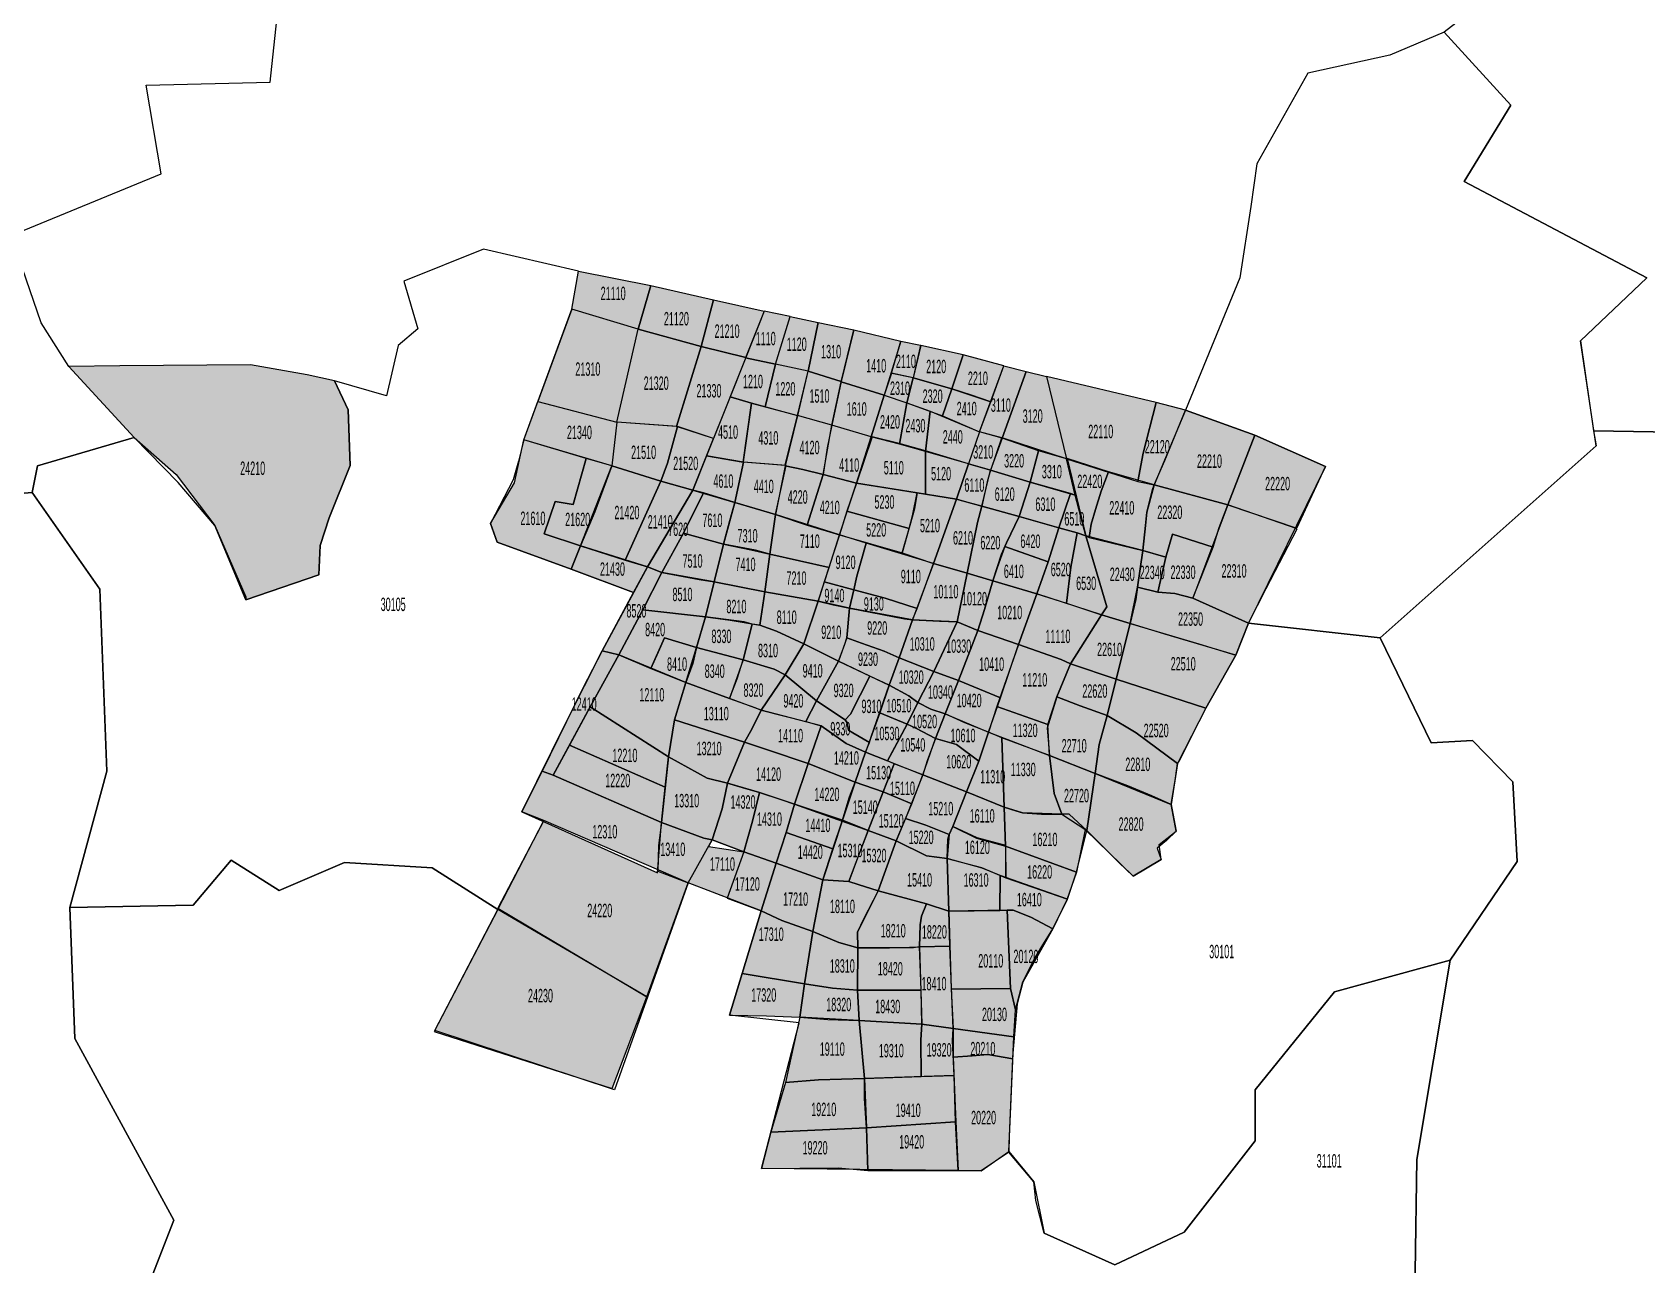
# Model space of a CAD drawing. Extents: x -55316 to 65086, y -49558 to 22922.
# Drawn here: x -3759 to 16716, y -18426 to -2794 of the extents above; entities that cross this region are included whole.
import ezdxf
from ezdxf.enums import TextEntityAlignment as Align

# ---------------------------------------------------------------- set-up
doc = ezdxf.new("R2010")
doc.units = 0
doc.header["$MEASUREMENT"] = 0
doc.layers.add('ZONES', color=7, linetype='Continuous')
doc.layers.add('大区', color=7, linetype='Continuous')

msp = doc.modelspace()

# ---------------------------------------------------------------- texts
at = {"layer": 'ZONES', "width": 0.5}
for s, p in [('21110', (3608, -6106)), ('21120', (4410, -6427)), ('21210', (5053, -6585)), ('1110', (5543, -6679)), ('1120', (5936, -6751)), ('1310', (6372, -6845)), ('1410', (6944, -7023)), ('2110', (7321, -6968)), ('2120', (7705, -7033)), ('21310', (3287, -7066)), ('21320', (4154, -7245)), ('1210', (5381, -7223)), ('2210', (8234, -7183)), ('21330', (4823, -7341)), ('1220', (5792, -7317)), ('1510', (6225, -7407)), ('2310', (7246, -7309)), ('2320', (7660, -7410)), ('1610', (6697, -7572)), ('2410', (8092, -7567)), ('3110', (8525, -7523)), ('3120', (8929, -7662)), ('4510', (5065, -7865)), ('2420', (7119, -7736)), ('2430', (7441, -7784)), ('22110', (9792, -7858)), ('21340', (3180, -7869)), ('4310', (5576, -7939)), ('4120', (6099, -8061)), ('2440', (7915, -7926)), ('22120', (10509, -8051)), ('21510', (3994, -8122)), ('21520', (4528, -8262)), ('3210', (8301, -8117)), ('3220', (8693, -8229)), ('22210', (11171, -8234)), ('24210', (-964, -8324)), ('4110', (6601, -8283)), ('5110', (7167, -8317)), ('5120', (7767, -8393)), ('3310', (9172, -8367)), ('4610', (5006, -8487)), ('4410', (5518, -8554)), ('6110', (8189, -8537)), ('6120', (8574, -8652)), ('22420', (9653, -8490)), ('22220', (12035, -8519)), ('21420', (3782, -8886)), ('4220', (5948, -8688)), ('4210', (6355, -8821)), ('5230', (7049, -8752)), ('6310', (9090, -8780)), ('22410', (10059, -8826)), ('22320', (10668, -8882)), ('21610', (2590, -8959)), ('21620', (3158, -8973)), ('21410', (4205, -9003)), ('7610', (4867, -8984)), ('5210', (7626, -9051)), ('6510', (9457, -8966)), ('7620', (4432, -9098)), ('7310', (5313, -9180)), ('7110', (6102, -9249)), ('5220', (6944, -9106)), ('6210', (8045, -9207)), ('6220', (8392, -9268)), ('6420', (8900, -9250)), ('7510', (4615, -9500)), ('21430', (3599, -9603)), ('7410', (5287, -9543)), ('9120', (6556, -9517)), ('9110', (7383, -9697)), ('6410', (8690, -9632)), ('6520', (9285, -9608)), ('22430', (10065, -9669)), ('22340', (10445, -9645)), ('22330', (10836, -9643)), ('22310', (11483, -9626)), ('7210', (5933, -9717)), ('10110', (7828, -9889)), ('6530', (9607, -9783)), ('30105', (818, -10050)), ('8510', (4487, -9924)), ('8210', (5171, -10078)), ('9140', (6414, -9938)), ('9130', (6914, -10045)), ('10120', (8191, -9979)), ('8520', (3903, -10132)), ('8110', (5809, -10213)), ('10210', (8637, -10153)), ('22350', (10931, -10237)), ('8420', (4140, -10370)), ('8330', (4981, -10456)), ('9210', (6374, -10404)), ('9220', (6957, -10350)), ('11110', (9249, -10456)), ('8310', (5572, -10636)), ('10310', (7528, -10552)), ('10330', (7990, -10580)), ('22610', (9904, -10622)), ('8410', (4418, -10808)), ('8340', (4896, -10898)), ('9410', (6138, -10893)), ('9230', (6840, -10746)), ('10410', (8408, -10809)), ('22510', (10838, -10804)), ('8320', (5388, -11138)), ('9320', (6531, -11142)), ('10320', (7388, -10973)), ('11210', (8955, -11007)), ('12410', (3240, -11315)), ('12110', (4099, -11197)), ('9420', (5894, -11274)), ('9310', (6884, -11344)), ('10510', (7232, -11335)), ('10340', (7759, -11163)), ('10420', (8123, -11270)), ('22620', (9717, -11150)), ('13110', (4916, -11436)), ('10520', (7558, -11536)), ('14110', (5858, -11715)), ('9330', (6489, -11628)), ('10530', (7080, -11688)), ('10610', (8045, -11714)), ('11320', (8833, -11648)), ('22520', (10495, -11650)), ('13210', (4825, -11878)), ('10540', (7408, -11832)), ('22710', (9455, -11844)), ('12210', (3757, -11966)), ('14210', (6566, -11998)), ('10620', (7991, -12046)), ('11330', (8809, -12144)), ('22810', (10262, -12079)), ('12220', (3666, -12285)), ('14120', (5579, -12204)), ('15130', (6975, -12185)), ('11310', (8422, -12236)), ('13310', (4540, -12540)), ('14320', (5255, -12557)), ('14220', (6319, -12460)), ('15110', (7277, -12383)), ('22720', (9484, -12476)), ('14310', (5590, -12774)), ('15140', (6805, -12623)), ('15210', (7763, -12641)), ('16110', (8288, -12733)), ('12310', (3502, -12934)), ('14410', (6205, -12853)), ('15120', (7134, -12796)), ('22820', (10177, -12837)), ('13410', (4364, -13157)), ('15310', (6612, -13172)), ('15220', (7514, -13005)), ('16120', (8227, -13132)), ('16210', (9084, -13032)), ('17110', (4994, -13344)), ('14420', (6108, -13193)), ('15320', (6916, -13236)), ('17120', (5310, -13597)), ('15410', (7494, -13545)), ('16310', (8211, -13546)), ('16220', (9017, -13444)), ('17210', (5922, -13789)), ('16410', (8886, -13795)), ('24220', (3438, -13933)), ('18110', (6516, -13881)), ('18210', (7160, -14190)), ('18220', (7682, -14205)), ('17310', (5613, -14234)), ('20110', (8397, -14572)), ('20120', (8843, -14516)), ('30101', (11326, -14454)), ('18310', (6514, -14637)), ('18420', (7123, -14672)), ('24230', (2686, -15013)), ('17320', (5518, -15005)), ('18410', (7677, -14861)), ('18320', (6469, -15126)), ('18430', (7090, -15151)), ('20130', (8444, -15251)), ('19110', (6387, -15691)), ('19310', (7136, -15711)), ('19320', (7742, -15701)), ('20210', (8297, -15686)), ('19210', (6279, -16456)), ('19410', (7350, -16467)), ('20220', (8306, -16560)), ('19420', (7394, -16867)), ('19220', (6169, -16943)), ('31101', (12689, -17109))]:
    msp.add_text(s, height=170.5, dxfattribs=at).set_placement(p, align=Align.MIDDLE_CENTER)

# ---------------------------------------------------------------- hatches: boundary and pattern name
at = {"layer": '大区', "linetype": 'Continuous'}
h = msp.add_hatch(color=256, dxfattribs=at)
h.dxf.hatch_style = 1
h.set_gradient(color1=(237, 238, 153), color2=(237, 238, 153), tint=1)
h.paths.add_polyline_path([(4084, -6008), (3167, -5824), (3083, -6308), (3923, -6558)])
h.paths.add_polyline_path([(4879, -6186), (4084, -6008), (3923, -6558), (4725, -6779)])
h.paths.add_polyline_path([(5523, -6333), (4879, -6186), (4725, -6779), (5290, -6919)])
h.paths.add_polyline_path([(5290, -6919), (4725, -6779), (4412, -7793), (4423, -7794), (4881, -7945)])
h.paths.add_polyline_path([(4725, -6779), (3923, -6558), (3657, -7738), (4412, -7793)], flags=17)
h.paths.add_polyline_path([(3923, -6558), (3083, -6308), (2654, -7477), (3655, -7738), (3656, -7738)])
h.paths.add_polyline_path([(3656, -7738), (2654, -7477), (2474, -7964), (3592, -8294), (3592, -8294)], flags=17)
h.paths.add_polyline_path([(4423, -7796), (4412, -7793), (4725, -6779), (3923, -6558), (3656, -7738), (2654, -7477), (2474, -7964), (3266, -8200), (3592, -8294), (4213, -8486), (4296, -8259)])
h.paths.add_polyline_path([(4881, -7945), (4423, -7796), (4296, -8259), (4213, -8486), (4620, -8603), (4793, -8165)])
h.paths.add_polyline_path([(3266, -8200), (2474, -7964), (2355, -8508), (2053, -9026), (2138, -9262), (3075, -9602), (3193, -9306), (2731, -9155), (2873, -8746), (3101, -8785)])
h.paths.add_polyline_path([(4213, -8486), (3592, -8294), (3592, -8294), (3375, -8877), (3193, -9306), (3763, -9484)])
h.paths.add_polyline_path([(3592, -8294), (3592, -8294), (3266, -8200), (3101, -8785), (2873, -8746), (2731, -9155), (3193, -9306)])
h.paths.add_polyline_path([(4620, -8603), (4213, -8486), (3763, -9484), (4045, -9573)])
h.paths.add_polyline_path([(3193, -9306), (3075, -9602), (3865, -9898), (4045, -9573), (3760, -9491)])
h.paths.add_polyline_path([(3417, -6234), (3800, -6234), (3800, -5978), (3417, -5978)], flags=24)
h.paths.add_polyline_path([(4204, -6555), (4616, -6555), (4616, -6299), (4204, -6299)], flags=24)
h.paths.add_polyline_path([(4847, -6713), (5259, -6713), (5259, -6457), (4847, -6457)], flags=24)
h.paths.add_polyline_path([(4603, -7469), (5043, -7469), (5043, -7214), (4603, -7214)], flags=24)
h.paths.add_polyline_path([(3934, -7373), (4374, -7373), (4374, -7117), (3934, -7117)], flags=24)
h.paths.add_polyline_path([(3081, -7193), (3493, -7193), (3493, -6938), (3081, -6938)], flags=24)
h.paths.add_polyline_path([(2960, -7997), (3400, -7997), (3400, -7741), (2960, -7741)], flags=24)
h.paths.add_polyline_path([(3788, -8250), (4200, -8250), (4200, -7994), (3788, -7994)], flags=24)
h.paths.add_polyline_path([(4308, -8390), (4748, -8390), (4748, -8134), (4308, -8134)], flags=24)
h.paths.add_polyline_path([(2384, -9087), (2797, -9087), (2797, -8831), (2384, -8831)], flags=24)
h.paths.add_polyline_path([(2937, -9101), (3378, -9101), (3378, -8845), (2937, -8845)], flags=24)
h.paths.add_polyline_path([(3562, -9014), (4002, -9014), (4002, -8758), (3562, -8758)], flags=24)
h.paths.add_polyline_path([(3999, -9131), (4411, -9131), (4411, -8875), (3999, -8875)], flags=24)
h.paths.add_polyline_path([(4240, -9225), (4624, -9225), (4624, -8970), (4240, -8970)], flags=9)
h.paths.add_polyline_path([(3379, -9731), (3820, -9731), (3820, -9475), (3379, -9475)], flags=25)
at = {"layer": '大区', "linetype": 'Continuous', "true_color": 0xf8f6b0}
h = msp.add_hatch(color=51, dxfattribs=at)
h.dxf.hatch_style = 1
h.paths.add_polyline_path([(10495, -7492), (9104, -7162), (9358, -8205), (9367, -8207), (9365, -8201), (9889, -8369), (10265, -8477), (10332, -8133)])
h.paths.add_polyline_path([(10866, -7586), (10495, -7492), (10332, -8133), (10265, -8477), (10470, -8536)])
h.paths.add_polyline_path([(11746, -7905), (10866, -7586), (10603, -8225), (10470, -8536), (11405, -8790)])
h.paths.add_polyline_path([(11746, -7905), (11405, -8790), (12262, -9076), (12642, -8302)])
h.paths.add_polyline_path([(9887, -8372), (9367, -8207), (9604, -9182), (9647, -9193), (9671, -9034), (9727, -8849), (9797, -8615)])
h.paths.add_polyline_path([(10470, -8536), (10262, -8491), (9887, -8372), (9797, -8615), (9727, -8849), (9671, -9034), (9647, -9193), (10326, -9368), (10358, -9049), (10378, -8882), (10449, -8593)])
h.paths.add_polyline_path([(11405, -8790), (10470, -8536), (10378, -8882), (10358, -9049), (10326, -9368), (10618, -9453), (10703, -9162), (11205, -9320), (11273, -9140), (11292, -9077)])
h.paths.add_polyline_path([(12258, -9085), (11405, -8790), (11273, -9140), (11216, -9324), (10958, -9970), (11666, -10289)])
h.paths.add_polyline_path([(11205, -9320), (10703, -9162), (10618, -9453), (10517, -9895), (10731, -9911), (10958, -9970)])
h.paths.add_polyline_path([(10618, -9453), (10326, -9368), (10259, -9832), (10517, -9895)])
h.paths.add_polyline_path([(10326, -9368), (9646, -9202), (9604, -9182), (9869, -10083), (9802, -10185), (10166, -10292), (10259, -9832)])
h.paths.add_polyline_path([(10958, -9970), (10731, -9911), (10517, -9895), (10259, -9832), (10239, -9990), (10166, -10292), (11034, -10553), (11506, -10694), (11666, -10289)])
h.paths.add_polyline_path([(10166, -10292), (9802, -10185), (9409, -10803), (9987, -10998)])
h.paths.add_polyline_path([(10605, -10428), (10166, -10292), (9987, -10998), (11126, -11367), (11506, -10694)])
h.paths.add_polyline_path([(9409, -10803), (9234, -11222), (9531, -11337), (9874, -11460), (9987, -10998)])
h.paths.add_polyline_path([(11126, -11367), (9987, -10998), (9874, -11460), (10242, -11682), (10767, -12070)])
h.paths.add_polyline_path([(9874, -11460), (9531, -11337), (9234, -11222), (9121, -11595), (9144, -11966), (9720, -12194), (9773, -11829)])
h.paths.add_polyline_path([(10242, -11682), (9874, -11460), (9773, -11829), (9720, -12194), (10684, -12587), (10767, -12070)])
h.paths.add_polyline_path([(9720, -12194), (9144, -11966), (9200, -12448), (9300, -12713), (9616, -12920)])
h.paths.add_polyline_path([(9586, -7986), (9998, -7986), (9998, -7730), (9586, -7730)], flags=24)
h.paths.add_polyline_path([(10288, -8179), (10729, -8179), (10729, -7923), (10288, -7923)], flags=24)
h.paths.add_polyline_path([(10951, -8361), (11391, -8361), (11391, -8106), (10951, -8106)], flags=24)
h.paths.add_polyline_path([(11801, -8646), (12270, -8646), (12270, -8391), (11801, -8391)], flags=24)
h.paths.add_polyline_path([(9418, -8618), (9887, -8618), (9887, -8362), (9418, -8362)], flags=25)
h.paths.add_polyline_path([(9279, -9094), (9634, -9094), (9634, -8838), (9279, -8838)], flags=9)
h.paths.add_polyline_path([(9839, -8954), (10279, -8954), (10279, -8699), (9839, -8699)], flags=24)
h.paths.add_polyline_path([(10433, -9009), (10902, -9009), (10902, -8754), (10433, -8754)], flags=24)
h.paths.add_polyline_path([(11263, -9754), (11703, -9754), (11703, -9498), (11263, -9498)], flags=24)
h.paths.add_polyline_path([(10210, -9773), (10679, -9773), (10679, -9517), (10210, -9517)], flags=9)
h.paths.add_polyline_path([(10601, -9770), (11070, -9770), (11070, -9515), (10601, -9515)], flags=24)
h.paths.add_polyline_path([(9830, -9796), (10299, -9796), (10299, -9541), (9830, -9541)], flags=24)
h.paths.add_polyline_path([(10697, -10365), (11165, -10365), (11165, -10109), (10697, -10109)], flags=24)
h.paths.add_polyline_path([(9684, -10749), (10125, -10749), (10125, -10494), (9684, -10494)], flags=24)
h.paths.add_polyline_path([(10618, -10932), (11059, -10932), (11059, -10676), (10618, -10676)], flags=24)
h.paths.add_polyline_path([(9482, -11278), (9951, -11278), (9951, -11022), (9482, -11022)], flags=24)
h.paths.add_polyline_path([(10261, -11778), (10730, -11778), (10730, -11522), (10261, -11522)], flags=24)
h.paths.add_polyline_path([(9235, -11971), (9675, -11971), (9675, -11716), (9235, -11716)], flags=24)
h.paths.add_polyline_path([(10042, -12206), (10482, -12206), (10482, -11951), (10042, -11951)], flags=24)
h.paths.add_polyline_path([(2960, -7997), (3400, -7997), (3400, -7741), (2960, -7741)], flags=9)
h.paths.add_polyline_path([(4603, -7469), (5043, -7469), (5043, -7214), (4603, -7214)], flags=9)
h.paths.add_polyline_path([(3934, -7373), (4374, -7373), (4374, -7117), (3934, -7117)], flags=9)
h.paths.add_polyline_path([(3081, -7193), (3493, -7193), (3493, -6938), (3081, -6938)], flags=9)
h.paths.add_polyline_path([(4847, -6713), (5259, -6713), (5259, -6457), (4847, -6457)], flags=9)
h.paths.add_polyline_path([(4204, -6555), (4616, -6555), (4616, -6299), (4204, -6299)], flags=9)
h.paths.add_polyline_path([(3417, -6234), (3800, -6234), (3800, -5978), (3417, -5978)], flags=9)
h.paths.add_polyline_path([(4308, -8390), (4748, -8390), (4748, -8134), (4308, -8134)], flags=9)
h.paths.add_polyline_path([(3788, -8250), (4200, -8250), (4200, -7994), (3788, -7994)], flags=9)
h.paths.add_polyline_path([(7723, -8054), (8107, -8054), (8107, -7798), (7723, -7798)], flags=9)
h.paths.add_polyline_path([(7249, -7912), (7633, -7912), (7633, -7656), (7249, -7656)], flags=9)
h.paths.add_polyline_path([(6927, -7863), (7310, -7863), (7310, -7608), (6927, -7608)], flags=9)
h.paths.add_polyline_path([(7914, -7694), (8269, -7694), (8269, -7439), (7914, -7439)], flags=9)
h.paths.add_polyline_path([(7468, -7538), (7852, -7538), (7852, -7283), (7468, -7283)], flags=9)
h.paths.add_polyline_path([(7068, -7437), (7423, -7437), (7423, -7181), (7068, -7181)], flags=9)
h.paths.add_polyline_path([(8056, -7311), (8411, -7311), (8411, -7056), (8056, -7056)], flags=9)
h.paths.add_polyline_path([(7527, -7161), (7882, -7161), (7882, -6905), (7527, -6905)], flags=9)
h.paths.add_polyline_path([(7158, -7096), (7484, -7096), (7484, -6840), (7158, -6840)], flags=9)
h.paths.add_polyline_path([(6533, -7700), (6860, -7700), (6860, -7444), (6533, -7444)], flags=9)
h.paths.add_polyline_path([(6061, -7534), (6388, -7534), (6388, -7279), (6061, -7279)], flags=9)
h.paths.add_polyline_path([(6781, -7151), (7108, -7151), (7108, -6895), (6781, -6895)], flags=9)
h.paths.add_polyline_path([(6209, -6972), (6536, -6972), (6536, -6717), (6209, -6717)], flags=9)
h.paths.add_polyline_path([(5614, -7444), (5970, -7444), (5970, -7189), (5614, -7189)], flags=9)
h.paths.add_polyline_path([(5218, -7351), (5545, -7351), (5545, -7095), (5218, -7095)], flags=9)
h.paths.add_polyline_path([(5773, -6879), (6100, -6879), (6100, -6623), (5773, -6623)], flags=9)
h.paths.add_polyline_path([(5394, -6807), (5693, -6807), (5693, -6551), (5394, -6551)], flags=9)
h.paths.add_polyline_path([(4888, -7993), (5243, -7993), (5243, -7737), (4888, -7737)], flags=9)
h.paths.add_polyline_path([(5398, -8067), (5753, -8067), (5753, -7811), (5398, -7811)], flags=9)
h.paths.add_polyline_path([(5921, -8189), (6276, -8189), (6276, -7933), (5921, -7933)], flags=9)
h.paths.add_polyline_path([(8124, -8245), (8479, -8245), (8479, -7990), (8124, -7990)], flags=9)
h.paths.add_polyline_path([(8752, -7790), (9107, -7790), (9107, -7534), (8752, -7534)], flags=9)
h.paths.add_polyline_path([(8362, -7651), (8688, -7651), (8688, -7395), (8362, -7395)], flags=9)
h.paths.add_polyline_path([(8501, -8357), (8885, -8357), (8885, -8102), (8501, -8102)], flags=9)
h.paths.add_polyline_path([(11144, -14571), (11509, -14571), (11509, -14336), (11144, -14336)], flags=24)
h.paths.add_polyline_path([(604, -10178), (1031, -10178), (1031, -9922), (604, -9922)], flags=9)
h.paths.add_polyline_path([(11127, -14581), (11525, -14581), (11525, -14326), (11127, -14326)], flags=9)
h.paths.add_polyline_path([(9942, -12965), (10411, -12965), (10411, -12709), (9942, -12709)], flags=9)
h.paths.add_polyline_path([(9250, -12604), (9719, -12604), (9719, -12348), (9250, -12348)], flags=25)
h.paths.add_polyline_path([(2937, -9101), (3378, -9101), (3378, -8845), (2937, -8845)], flags=9)
h.paths.add_polyline_path([(2384, -9087), (2797, -9087), (2797, -8831), (2384, -8831)], flags=9)
h.paths.add_polyline_path([(3379, -9731), (3820, -9731), (3820, -9475), (3379, -9475)], flags=9)
h.paths.add_polyline_path([(3562, -9014), (4002, -9014), (4002, -8758), (3562, -8758)], flags=9)
h.paths.add_polyline_path([(3999, -9131), (4411, -9131), (4411, -8875), (3999, -8875)], flags=9)
h.paths.add_polyline_path([(8630, -14644), (9057, -14644), (9057, -14388), (8630, -14388)], flags=9)
h.paths.add_polyline_path([(6769, -12313), (7181, -12313), (7181, -12058), (6769, -12058)], flags=9)
h.paths.add_polyline_path([(7085, -12511), (7469, -12511), (7469, -12255), (7085, -12255)], flags=9)
h.paths.add_polyline_path([(6099, -12588), (6540, -12588), (6540, -12332), (6099, -12332)], flags=9)
h.paths.add_polyline_path([(6360, -12126), (6772, -12126), (6772, -11870), (6360, -11870)], flags=9)
h.paths.add_polyline_path([(5373, -12331), (5785, -12331), (5785, -12076), (5373, -12076)], flags=9)
h.paths.add_polyline_path([(5666, -11843), (6050, -11843), (6050, -11587), (5666, -11587)], flags=9)
h.paths.add_polyline_path([(4334, -12668), (4747, -12668), (4747, -12413), (4334, -12413)], flags=9)
h.paths.add_polyline_path([(4619, -12005), (5031, -12005), (5031, -11750), (4619, -11750)], flags=9)
h.paths.add_polyline_path([(4724, -11564), (5108, -11564), (5108, -11309), (4724, -11309)], flags=9)
h.paths.add_polyline_path([(3034, -11443), (3446, -11443), (3446, -11187), (3034, -11187)], flags=9)
h.paths.add_polyline_path([(3445, -12413), (3886, -12413), (3886, -12157), (3445, -12157)], flags=9)
h.paths.add_polyline_path([(3551, -12094), (3963, -12094), (3963, -11838), (3551, -11838)], flags=9)
h.paths.add_polyline_path([(3907, -11325), (4291, -11325), (4291, -11070), (3907, -11070)], flags=9)
h.paths.add_polyline_path([(8603, -12272), (9015, -12272), (9015, -12016), (8603, -12016)], flags=9)
h.paths.add_polyline_path([(8627, -11776), (9039, -11776), (9039, -11520), (8627, -11520)], flags=9)
h.paths.add_polyline_path([(8230, -12364), (8614, -12364), (8614, -12109), (8230, -12109)], flags=9)
h.paths.add_polyline_path([(8763, -11134), (9147, -11134), (9147, -10879), (8763, -10879)], flags=9)
h.paths.add_polyline_path([(9072, -10584), (9427, -10584), (9427, -10328), (9072, -10328)], flags=9)
h.paths.add_polyline_path([(7778, -12174), (8204, -12174), (8204, -11919), (7778, -11919)], flags=9)
h.paths.add_polyline_path([(7846, -11842), (8244, -11842), (8244, -11586), (7846, -11586)], flags=9)
h.paths.add_polyline_path([(7195, -11960), (7621, -11960), (7621, -11705), (7195, -11705)], flags=9)
h.paths.add_polyline_path([(6867, -11816), (7293, -11816), (7293, -11560), (6867, -11560)], flags=9)
h.paths.add_polyline_path([(7345, -11664), (7771, -11664), (7771, -11408), (7345, -11408)], flags=9)
h.paths.add_polyline_path([(7033, -11463), (7431, -11463), (7431, -11207), (7033, -11207)], flags=9)
h.paths.add_polyline_path([(7910, -11398), (8337, -11398), (8337, -11142), (7910, -11142)], flags=9)
h.paths.add_polyline_path([(8209, -10937), (8607, -10937), (8607, -10681), (8209, -10681)], flags=9)
h.paths.add_polyline_path([(7546, -11291), (7972, -11291), (7972, -11035), (7546, -11035)], flags=9)
h.paths.add_polyline_path([(7777, -10708), (8203, -10708), (8203, -10452), (7777, -10452)], flags=9)
h.paths.add_polyline_path([(7175, -11101), (7601, -11101), (7601, -10845), (7175, -10845)], flags=9)
h.paths.add_polyline_path([(7329, -10680), (7727, -10680), (7727, -10424), (7329, -10424)], flags=9)
h.paths.add_polyline_path([(8438, -10281), (8836, -10281), (8836, -10025), (8438, -10025)], flags=9)
h.paths.add_polyline_path([(7992, -10107), (8390, -10107), (8390, -9851), (7992, -9851)], flags=9)
h.paths.add_polyline_path([(7643, -10017), (8012, -10017), (8012, -9761), (7643, -9761)], flags=9)
h.paths.add_polyline_path([(5702, -11402), (6086, -11402), (6086, -11146), (5702, -11146)], flags=9)
h.paths.add_polyline_path([(5961, -11021), (6316, -11021), (6316, -10765), (5961, -10765)], flags=9)
h.paths.add_polyline_path([(6297, -11755), (6681, -11755), (6681, -11500), (6297, -11500)], flags=9)
h.paths.add_polyline_path([(6339, -11270), (6723, -11270), (6723, -11014), (6339, -11014)], flags=9)
h.paths.add_polyline_path([(6706, -11472), (7061, -11472), (7061, -11216), (6706, -11216)], flags=9)
h.paths.add_polyline_path([(6648, -10874), (7032, -10874), (7032, -10618), (6648, -10618)], flags=9)
h.paths.add_polyline_path([(6765, -10478), (7148, -10478), (7148, -10222), (6765, -10222)], flags=9)
h.paths.add_polyline_path([(6196, -10532), (6551, -10532), (6551, -10276), (6196, -10276)], flags=9)
h.paths.add_polyline_path([(6236, -10065), (6592, -10065), (6592, -9810), (6236, -9810)], flags=9)
h.paths.add_polyline_path([(6736, -10173), (7091, -10173), (7091, -9917), (6736, -9917)], flags=9)
h.paths.add_polyline_path([(6379, -9644), (6734, -9644), (6734, -9389), (6379, -9389)], flags=9)
h.paths.add_polyline_path([(7220, -9825), (7546, -9825), (7546, -9569), (7220, -9569)], flags=9)
h.paths.add_polyline_path([(3711, -10260), (4095, -10260), (4095, -10004), (3711, -10004)], flags=9)
h.paths.add_polyline_path([(4310, -10052), (4665, -10052), (4665, -9796), (4310, -9796)], flags=9)
h.paths.add_polyline_path([(3948, -10498), (4332, -10498), (4332, -10242), (3948, -10242)], flags=9)
h.paths.add_polyline_path([(4241, -10936), (4596, -10936), (4596, -10680), (4241, -10680)], flags=9)
h.paths.add_polyline_path([(4704, -11026), (5088, -11026), (5088, -10771), (4704, -10771)], flags=9)
h.paths.add_polyline_path([(4789, -10584), (5173, -10584), (5173, -10328), (4789, -10328)], flags=9)
h.paths.add_polyline_path([(5196, -11266), (5580, -11266), (5580, -11010), (5196, -11010)], flags=9)
h.paths.add_polyline_path([(5394, -10764), (5749, -10764), (5749, -10508), (5394, -10508)], flags=9)
h.paths.add_polyline_path([(4994, -10206), (5349, -10206), (5349, -9950), (4994, -9950)], flags=9)
h.paths.add_polyline_path([(5645, -10341), (5972, -10341), (5972, -10085), (5645, -10085)], flags=9)
h.paths.add_polyline_path([(4240, -9225), (4624, -9225), (4624, -8970), (4240, -8970)], flags=9)
h.paths.add_polyline_path([(4689, -9112), (5045, -9112), (5045, -8857), (4689, -8857)], flags=9)
h.paths.add_polyline_path([(4438, -9628), (4793, -9628), (4793, -9372), (4438, -9372)], flags=9)
h.paths.add_polyline_path([(5109, -9671), (5464, -9671), (5464, -9415), (5109, -9415)], flags=9)
h.paths.add_polyline_path([(5136, -9308), (5491, -9308), (5491, -9052), (5136, -9052)], flags=9)
h.paths.add_polyline_path([(5755, -9845), (6110, -9845), (6110, -9589), (5755, -9589)], flags=9)
h.paths.add_polyline_path([(5939, -9377), (6266, -9377), (6266, -9121), (5939, -9121)], flags=9)
h.paths.add_polyline_path([(9415, -9911), (9799, -9911), (9799, -9655), (9415, -9655)], flags=9)
h.paths.add_polyline_path([(9093, -9736), (9477, -9736), (9477, -9481), (9093, -9481)], flags=9)
h.paths.add_polyline_path([(8708, -9378), (9092, -9378), (9092, -9123), (8708, -9123)], flags=9)
h.paths.add_polyline_path([(8512, -9760), (8867, -9760), (8867, -9505), (8512, -9505)], flags=9)
h.paths.add_polyline_path([(8913, -8908), (9268, -8908), (9268, -8652), (8913, -8652)], flags=9)
h.paths.add_polyline_path([(8200, -9396), (8584, -9396), (8584, -9141), (8200, -9141)], flags=9)
h.paths.add_polyline_path([(7867, -9335), (8223, -9335), (8223, -9079), (7867, -9079)], flags=9)
h.paths.add_polyline_path([(8396, -8780), (8752, -8780), (8752, -8524), (8396, -8524)], flags=9)
h.paths.add_polyline_path([(8026, -8665), (8352, -8665), (8352, -8409), (8026, -8409)], flags=9)
h.paths.add_polyline_path([(6858, -8880), (7241, -8880), (7241, -8624), (6858, -8624)], flags=9)
h.paths.add_polyline_path([(6752, -9234), (7136, -9234), (7136, -8978), (6752, -8978)], flags=9)
h.paths.add_polyline_path([(7449, -9179), (7804, -9179), (7804, -8923), (7449, -8923)], flags=9)
h.paths.add_polyline_path([(7589, -8521), (7944, -8521), (7944, -8265), (7589, -8265)], flags=9)
h.paths.add_polyline_path([(7004, -8445), (7330, -8445), (7330, -8189), (7004, -8189)], flags=9)
h.paths.add_polyline_path([(4829, -8615), (5184, -8615), (5184, -8359), (4829, -8359)], flags=9)
h.paths.add_polyline_path([(5340, -8682), (5695, -8682), (5695, -8426), (5340, -8426)], flags=9)
h.paths.add_polyline_path([(5756, -8816), (6140, -8816), (6140, -8560), (5756, -8560)], flags=9)
h.paths.add_polyline_path([(6178, -8949), (6533, -8949), (6533, -8693), (6178, -8693)], flags=9)
h.paths.add_polyline_path([(6438, -8411), (6765, -8411), (6765, -8155), (6438, -8155)], flags=9)
h.paths.add_polyline_path([(8994, -8495), (9349, -8495), (9349, -8239), (8994, -8239)], flags=9)
at = {"layer": '大区', "linetype": 'Continuous', "true_color": 0xadddf7}
h = msp.add_hatch(color=141, dxfattribs=at)
h.dxf.hatch_style = 1
h.paths.add_polyline_path([(5853, -6400), (5523, -6333), (5287, -6925), (5665, -7002)])
h.paths.add_polyline_path([(6209, -6475), (5853, -6400), (5665, -7002), (6080, -7091)])
h.paths.add_polyline_path([(6659, -6567), (6210, -6475), (6080, -7091), (6500, -7223)])
h.paths.add_polyline_path([(7255, -6712), (6659, -6567), (6501, -7224), (6500, -7228), (7044, -7395)])
h.paths.add_polyline_path([(5665, -7002), (5287, -6925), (5090, -7419), (5363, -7499), (5534, -7545)])
h.paths.add_polyline_path([(6080, -7091), (5665, -7002), (5534, -7545), (5947, -7654)])
h.paths.add_polyline_path([(6500, -7228), (6499, -7228), (6500, -7223), (6080, -7091), (5950, -7657), (6382, -7779)])
h.paths.add_polyline_path([(7044, -7395), (6500, -7228), (6382, -7779), (6880, -7925)])
h.paths.add_polyline_path([(5394, -6807), (5693, -6807), (5693, -6551), (5394, -6551)], flags=24)
h.paths.add_polyline_path([(5773, -6879), (6100, -6879), (6100, -6623), (5773, -6623)], flags=24)
h.paths.add_polyline_path([(6209, -6972), (6536, -6972), (6536, -6717), (6209, -6717)], flags=24)
h.paths.add_polyline_path([(6781, -7151), (7108, -7151), (7108, -6895), (6781, -6895)], flags=24)
h.paths.add_polyline_path([(5218, -7351), (5545, -7351), (5545, -7095), (5218, -7095)], flags=24)
h.paths.add_polyline_path([(5614, -7444), (5970, -7444), (5970, -7189), (5614, -7189)], flags=24)
h.paths.add_polyline_path([(6061, -7534), (6388, -7534), (6388, -7279), (6061, -7279)], flags=24)
h.paths.add_polyline_path([(6533, -7700), (6860, -7700), (6860, -7444), (6533, -7444)], flags=24)
h.paths.add_polyline_path([(7158, -7096), (7484, -7096), (7484, -6840), (7158, -6840)], flags=9)
h = msp.add_hatch(color=141, dxfattribs=at)
h.dxf.hatch_style = 1
h.paths.add_polyline_path([(5853, -6400), (5523, -6333), (5290, -6919), (5287, -6925), (5665, -7002)])
h.paths.add_polyline_path([(6209, -6475), (5853, -6400), (5665, -7002), (6080, -7091)])
h.paths.add_polyline_path([(5394, -6807), (5693, -6807), (5693, -6551), (5394, -6551)], flags=24)
h.paths.add_polyline_path([(5773, -6879), (6100, -6879), (6100, -6623), (5773, -6623)], flags=24)
h.paths.add_polyline_path([(6209, -6972), (6536, -6972), (6536, -6717), (6209, -6717)], flags=9)
at = {"layer": '大区', "linetype": 'Continuous'}
h = msp.add_hatch(color=256, dxfattribs=at)
h.dxf.hatch_style = 1
h.set_gradient(color1=(237, 238, 153), color2=(237, 238, 153), tint=1)
h.paths.add_polyline_path([(4725, -6779), (3923, -6558), (3657, -7738), (4412, -7793)])
h.paths.add_polyline_path([(3656, -7738), (2654, -7477), (2474, -7964), (3592, -8294), (3592, -8294)])
h.paths.add_polyline_path([(3934, -7373), (4374, -7373), (4374, -7117), (3934, -7117)], flags=24)
h.paths.add_polyline_path([(2960, -7997), (3400, -7997), (3400, -7741), (2960, -7741)], flags=24)
at = {"layer": '大区', "linetype": 'Continuous', "true_color": 0xcecce6}
h = msp.add_hatch(color=254, dxfattribs=at)
h.dxf.hatch_style = 1
h.paths.add_polyline_path([(7507, -6764), (7255, -6712), (7140, -7120), (7415, -7179)])
h.paths.add_polyline_path([(8046, -6884), (7511, -6766), (7415, -7179), (7903, -7317)])
h.paths.add_polyline_path([(8563, -7023), (8046, -6884), (7903, -7317), (8152, -7399), (8395, -7479)])
h.paths.add_polyline_path([(8152, -7399), (7903, -7317), (7787, -7658), (8255, -7862), (8395, -7479)])
h.paths.add_polyline_path([(7903, -7317), (7415, -7179), (7332, -7496), (7630, -7602), (7787, -7658)])
h.paths.add_polyline_path([(7415, -7179), (7140, -7120), (7044, -7395), (7332, -7496)])
h.paths.add_polyline_path([(7332, -7496), (7044, -7395), (6880, -7926), (6891, -7928), (6892, -7924), (7241, -8010)])
h.paths.add_polyline_path([(7630, -7602), (7332, -7496), (7241, -8010), (7570, -8104)])
h.paths.add_polyline_path([(8255, -7862), (7630, -7602), (7571, -8104), (8114, -8267)])
h.paths.add_polyline_path([(7158, -7096), (7484, -7096), (7484, -6840), (7158, -6840)], flags=24)
h.paths.add_polyline_path([(7527, -7161), (7882, -7161), (7882, -6905), (7527, -6905)], flags=24)
h.paths.add_polyline_path([(8056, -7311), (8411, -7311), (8411, -7056), (8056, -7056)], flags=24)
h.paths.add_polyline_path([(7914, -7694), (8269, -7694), (8269, -7439), (7914, -7439)], flags=24)
h.paths.add_polyline_path([(7468, -7538), (7852, -7538), (7852, -7283), (7468, -7283)], flags=24)
h.paths.add_polyline_path([(7068, -7437), (7423, -7437), (7423, -7181), (7068, -7181)], flags=9)
h.paths.add_polyline_path([(6927, -7863), (7310, -7863), (7310, -7608), (6927, -7608)], flags=24)
h.paths.add_polyline_path([(7249, -7912), (7633, -7912), (7633, -7656), (7249, -7656)], flags=9)
h.paths.add_polyline_path([(7723, -8054), (8107, -8054), (8107, -7798), (7723, -7798)], flags=24)
h.paths.add_polyline_path([(8124, -8245), (8479, -8245), (8479, -7990), (8124, -7990)], flags=9)
at = {"layer": '大区', "linetype": 'Continuous', "true_color": 0x139b48}
h = msp.add_hatch(color=114, dxfattribs=at)
h.dxf.hatch_style = 1
h.paths.add_polyline_path([(4558, -13582), (4172, -13435), (4171, -13454), (2723, -12804), (2152, -13908), (4036, -15027)])
h.paths.add_polyline_path([(4, -8953), (274, -8290), (248, -7583), (73, -7217), (-272, -7137), (-991, -7011), (-2649, -7025), (-3295, -7032), (-2466, -7932), (-1934, -8403), (-1445, -9049), (-1052, -9956), (-1052, -9991), (-127, -9677), (-110, -9302)])
h.paths.add_polyline_path([(3203, -14061), (3672, -14061), (3672, -13805), (3203, -13805)], flags=24)
h.paths.add_polyline_path([(-1184, -8451), (-744, -8451), (-744, -8196), (-1184, -8196)], flags=24)
at = {"layer": '大区', "linetype": 'Continuous', "true_color": 0xf7abae}
h = msp.add_hatch(color=241, dxfattribs=at)
h.dxf.hatch_style = 1
h.paths.add_polyline_path([(8844, -7098), (8563, -7023), (8400, -7480), (8255, -7862), (8540, -7940)])
h.paths.add_polyline_path([(8471, -8132), (8537, -7940), (8255, -7862), (8114, -8267), (8394, -8347)])
h.paths.add_polyline_path([(9104, -7162), (8844, -7098), (8540, -7940), (9358, -8205)])
h.paths.add_polyline_path([(9004, -8102), (8540, -7941), (8471, -8132), (8397, -8348), (8898, -8500)])
h.paths.add_polyline_path([(9358, -8205), (9004, -8102), (8898, -8500), (9408, -8645), (9468, -8665)])
h.paths.add_polyline_path([(8362, -7651), (8688, -7651), (8688, -7395), (8362, -7395)], flags=24)
h.paths.add_polyline_path([(8124, -8245), (8479, -8245), (8479, -7990), (8124, -7990)], flags=24)
h.paths.add_polyline_path([(8752, -7790), (9107, -7790), (9107, -7534), (8752, -7534)], flags=24)
h.paths.add_polyline_path([(8501, -8357), (8885, -8357), (8885, -8102), (8501, -8102)], flags=24)
h.paths.add_polyline_path([(8994, -8495), (9349, -8495), (9349, -8239), (8994, -8239)], flags=24)
at = {"layer": '大区', "linetype": 'Continuous', "true_color": 0xfeeab9}
h = msp.add_hatch(color=254, dxfattribs=at)
h.dxf.hatch_style = 1
h.paths.add_polyline_path([(5363, -7499), (5090, -7419), (4881, -7945), (4794, -8166), (5257, -8245)])
h.paths.add_polyline_path([(5947, -7656), (5363, -7499), (5257, -8243), (5785, -8286), (5790, -8286)])
h.paths.add_polyline_path([(6323, -8067), (6382, -7779), (6382, -7779), (5947, -7656), (5790, -8286), (5803, -8287), (5801, -8297), (6012, -8338), (6270, -8404)])
h.paths.add_polyline_path([(6880, -7926), (6880, -7925), (6382, -7779), (6270, -8404), (6696, -8514)])
h.paths.add_polyline_path([(6696, -8514), (6270, -8404), (6072, -9038), (6480, -9168), (6571, -8869)])
h.paths.add_polyline_path([(6270, -8404), (6012, -8338), (5801, -8297), (5667, -8910), (6072, -9038)])
h.paths.add_polyline_path([(5788, -8294), (5790, -8286), (5785, -8286), (5259, -8245), (5151, -8760), (5667, -8910)])
h.paths.add_polyline_path([(5259, -8245), (4794, -8166), (4620, -8603), (4753, -8637), (5151, -8760)])
h.paths.add_polyline_path([(4888, -7993), (5243, -7993), (5243, -7737), (4888, -7737)], flags=24)
h.paths.add_polyline_path([(5398, -8067), (5753, -8067), (5753, -7811), (5398, -7811)], flags=24)
h.paths.add_polyline_path([(5921, -8189), (6276, -8189), (6276, -7933), (5921, -7933)], flags=24)
h.paths.add_polyline_path([(6438, -8411), (6765, -8411), (6765, -8155), (6438, -8155)], flags=24)
h.paths.add_polyline_path([(6178, -8949), (6533, -8949), (6533, -8693), (6178, -8693)], flags=24)
h.paths.add_polyline_path([(5756, -8816), (6140, -8816), (6140, -8560), (5756, -8560)], flags=24)
h.paths.add_polyline_path([(5340, -8682), (5695, -8682), (5695, -8426), (5340, -8426)], flags=24)
h.paths.add_polyline_path([(4829, -8615), (5184, -8615), (5184, -8359), (4829, -8359)], flags=24)
at = {"layer": '大区', "linetype": 'Continuous', "true_color": 0xafd9aa}
h = msp.add_hatch(color=9, dxfattribs=at)
h.dxf.hatch_style = 1
h.paths.add_polyline_path([(7569, -8112), (7239, -8019), (6891, -7928), (6696, -8514), (7016, -8565), (7486, -8641), (7570, -8654)])
h.paths.add_polyline_path([(8114, -8267), (8114, -8267), (7569, -8112), (7570, -8654), (7962, -8716)])
h.paths.add_polyline_path([(7463, -8637), (6696, -8514), (6579, -8871), (7358, -9089), (7405, -8922)])
h.paths.add_polyline_path([(7962, -8716), (7570, -8654), (7463, -8637), (7429, -8838), (7405, -8922), (7404, -8928), (7362, -9090), (7272, -9398), (7670, -9532)])
h.paths.add_polyline_path([(7358, -9089), (6579, -8871), (6480, -9168), (7272, -9398)])
h.paths.add_polyline_path([(7004, -8445), (7330, -8445), (7330, -8189), (7004, -8189)], flags=24)
h.paths.add_polyline_path([(7589, -8521), (7944, -8521), (7944, -8265), (7589, -8265)], flags=24)
h.paths.add_polyline_path([(6858, -8880), (7241, -8880), (7241, -8624), (6858, -8624)], flags=24)
h.paths.add_polyline_path([(7449, -9179), (7804, -9179), (7804, -8923), (7449, -8923)], flags=24)
h.paths.add_polyline_path([(6752, -9234), (7136, -9234), (7136, -8978), (6752, -8978)], flags=24)
at = {"layer": '大区', "linetype": 'Continuous', "true_color": 0x7aafdf}
h = msp.add_hatch(color=143, dxfattribs=at)
h.dxf.hatch_style = 1
h.paths.add_polyline_path([(8351, -8496), (8394, -8347), (8114, -8267), (8114, -8267), (7962, -8716), (8282, -8804)])
h.paths.add_polyline_path([(8898, -8500), (8397, -8348), (8394, -8347), (8282, -8804), (8759, -8937)])
h.paths.add_polyline_path([(9407, -8647), (8898, -8500), (8759, -8937), (9262, -9080)])
h.paths.add_polyline_path([(9468, -8665), (9407, -8647), (9262, -9080), (9491, -9143), (9604, -9182)])
h.paths.add_polyline_path([(9262, -9080), (8759, -8937), (8598, -9268), (8576, -9318), (9039, -9480), (9124, -9512)])
h.paths.add_polyline_path([(8759, -8937), (8282, -8804), (8230, -9011), (8097, -9654), (8422, -9753), (8532, -9412), (8570, -9329), (8575, -9317), (8598, -9268)])
h.paths.add_polyline_path([(8282, -8804), (8111, -8758), (7962, -8716), (7670, -9532), (8097, -9654), (8230, -9011)])
h.paths.add_polyline_path([(9124, -9512), (8576, -9318), (8570, -9329), (8477, -9588), (8422, -9753), (8981, -9915)])
h.paths.add_polyline_path([(9491, -9143), (9262, -9080), (9124, -9512), (8981, -9915), (9356, -10037), (9414, -9580)])
h.paths.add_polyline_path([(9604, -9182), (9491, -9143), (9414, -9580), (9356, -10037), (9802, -10185), (9869, -10083)])
h.paths.add_polyline_path([(8026, -8665), (8352, -8665), (8352, -8409), (8026, -8409)], flags=24)
h.paths.add_polyline_path([(8396, -8780), (8752, -8780), (8752, -8524), (8396, -8524)], flags=24)
h.paths.add_polyline_path([(8913, -8908), (9268, -8908), (9268, -8652), (8913, -8652)], flags=24)
h.paths.add_polyline_path([(9279, -9094), (9634, -9094), (9634, -8838), (9279, -8838)], flags=9)
h.paths.add_polyline_path([(8708, -9378), (9092, -9378), (9092, -9123), (8708, -9123)], flags=24)
h.paths.add_polyline_path([(8200, -9396), (8584, -9396), (8584, -9141), (8200, -9141)], flags=24)
h.paths.add_polyline_path([(7867, -9335), (8223, -9335), (8223, -9079), (7867, -9079)], flags=24)
h.paths.add_polyline_path([(8512, -9760), (8867, -9760), (8867, -9505), (8512, -9505)], flags=24)
h.paths.add_polyline_path([(9093, -9736), (9477, -9736), (9477, -9481), (9093, -9481)], flags=24)
h.paths.add_polyline_path([(9415, -9911), (9799, -9911), (9799, -9655), (9415, -9655)], flags=24)
at = {"layer": '大区', "linetype": 'Continuous', "true_color": 0x9898cc}
h = msp.add_hatch(color=253, dxfattribs=at)
h.dxf.hatch_style = 1
h.paths.add_polyline_path([(4751, -8641), (4620, -8603), (4045, -9573), (4227, -9645), (4502, -9148)])
h.paths.add_polyline_path([(5151, -8760), (4751, -8641), (4502, -9148), (5009, -9287), (5086, -8988)])
h.paths.add_polyline_path([(5667, -8910), (5151, -8760), (5009, -9287), (5414, -9363), (5597, -9412)])
h.paths.add_polyline_path([(6070, -9044), (5667, -8910), (5597, -9412), (6344, -9583), (6480, -9168)])
h.paths.add_polyline_path([(6344, -9583), (5597, -9412), (5530, -9892), (6207, -10010), (6285, -9763)])
h.paths.add_polyline_path([(5597, -9412), (5354, -9360), (5009, -9287), (4889, -9765), (5530, -9892)])
h.paths.add_polyline_path([(5009, -9287), (4502, -9148), (4227, -9645), (4889, -9765)])
h.paths.add_polyline_path([(3999, -9131), (4411, -9131), (4411, -8875), (3999, -8875)], flags=9)
h.paths.add_polyline_path([(4240, -9225), (4624, -9225), (4624, -8970), (4240, -8970)], flags=25)
h.paths.add_polyline_path([(4689, -9112), (5045, -9112), (5045, -8857), (4689, -8857)], flags=24)
h.paths.add_polyline_path([(5136, -9308), (5491, -9308), (5491, -9052), (5136, -9052)], flags=24)
h.paths.add_polyline_path([(5939, -9377), (6266, -9377), (6266, -9121), (5939, -9121)], flags=24)
h.paths.add_polyline_path([(5755, -9845), (6110, -9845), (6110, -9589), (5755, -9589)], flags=24)
h.paths.add_polyline_path([(5109, -9671), (5464, -9671), (5464, -9415), (5109, -9415)], flags=24)
h.paths.add_polyline_path([(4438, -9628), (4793, -9628), (4793, -9372), (4438, -9372)], flags=24)
at = {"layer": '大区', "linetype": 'Continuous', "true_color": 0xf27172}
h = msp.add_hatch(color=11, dxfattribs=at)
h.dxf.hatch_style = 1
h.paths.add_polyline_path([(6815, -9273), (6480, -9168), (6348, -9584), (6288, -9764), (6659, -9865), (6698, -9694)])
h.paths.add_polyline_path([(7670, -9532), (6815, -9273), (6698, -9694), (6659, -9865), (7057, -9970), (7457, -10102)])
h.paths.add_polyline_path([(6659, -9865), (6288, -9764), (6207, -10010), (6606, -10098)])
h.paths.add_polyline_path([(7457, -10102), (7057, -9970), (6659, -9865), (6606, -10098), (7403, -10247)])
h.paths.add_polyline_path([(7403, -10247), (7304, -10233), (6606, -10098), (6572, -10474), (6759, -10542), (7047, -10644), (7237, -10730)])
h.paths.add_polyline_path([(6606, -10098), (6400, -10056), (6207, -10010), (6026, -10549), (6464, -10769), (6572, -10474)])
h.paths.add_polyline_path([(7237, -10730), (7047, -10644), (6759, -10542), (6572, -10474), (6542, -10569), (6464, -10769), (7110, -11075)])
h.paths.add_polyline_path([(6464, -10769), (6026, -10549), (5791, -10943), (6187, -11274)])
h.paths.add_polyline_path([(6864, -10960), (6464, -10769), (6187, -11274), (6550, -11516), (6618, -11445)])
h.paths.add_polyline_path([(6187, -11274), (5791, -10943), (5485, -11392), (6053, -11537)])
h.paths.add_polyline_path([(6592, -11646), (6584, -11598), (6576, -11553), (6550, -11516), (6187, -11274), (6053, -11537), (6245, -11591), (6563, -11814), (6808, -11926), (6854, -11800), (6648, -11681)])
h.paths.add_polyline_path([(7110, -11075), (6864, -10960), (6618, -11445), (6550, -11516), (6576, -11553), (6584, -11598), (6592, -11646), (6648, -11681), (6854, -11800), (6878, -11733), (6879, -11729)])
h.paths.add_polyline_path([(6379, -9644), (6734, -9644), (6734, -9389), (6379, -9389)], flags=24)
h.paths.add_polyline_path([(6736, -10173), (7091, -10173), (7091, -9917), (6736, -9917)], flags=24)
h.paths.add_polyline_path([(7220, -9825), (7546, -9825), (7546, -9569), (7220, -9569)], flags=24)
h.paths.add_polyline_path([(6236, -10065), (6592, -10065), (6592, -9810), (6236, -9810)], flags=24)
h.paths.add_polyline_path([(6765, -10478), (7148, -10478), (7148, -10222), (6765, -10222)], flags=24)
h.paths.add_polyline_path([(6196, -10532), (6551, -10532), (6551, -10276), (6196, -10276)], flags=24)
h.paths.add_polyline_path([(6648, -10874), (7032, -10874), (7032, -10618), (6648, -10618)], flags=24)
h.paths.add_polyline_path([(5961, -11021), (6316, -11021), (6316, -10765), (5961, -10765)], flags=24)
h.paths.add_polyline_path([(6339, -11270), (6723, -11270), (6723, -11014), (6339, -11014)], flags=24)
h.paths.add_polyline_path([(5702, -11402), (6086, -11402), (6086, -11146), (5702, -11146)], flags=24)
h.paths.add_polyline_path([(6297, -11755), (6681, -11755), (6681, -11500), (6297, -11500)], flags=25)
h.paths.add_polyline_path([(6867, -11816), (7293, -11816), (7293, -11560), (6867, -11560)], flags=9)
h.paths.add_polyline_path([(6706, -11472), (7061, -11472), (7061, -11216), (6706, -11216)], flags=24)
at = {"layer": '大区', "linetype": 'Continuous', "true_color": 0x2776bb}
h = msp.add_hatch(color=152, dxfattribs=at)
h.dxf.hatch_style = 1
h.paths.add_polyline_path([(4227, -9645), (4045, -9573), (3468, -10641), (3682, -10690), (3983, -10121)])
h.paths.add_polyline_path([(4889, -9765), (4699, -9735), (4227, -9645), (3983, -10121), (4778, -10209)])
h.paths.add_polyline_path([(5530, -9892), (4889, -9765), (4778, -10209), (5094, -10250), (5271, -10274), (5346, -10294), (5468, -10316)])
h.paths.add_polyline_path([(6207, -10010), (5530, -9892), (5468, -10316), (5681, -10392), (6026, -10549)])
h.paths.add_polyline_path([(5681, -10392), (5468, -10316), (5372, -10302), (5258, -10753), (5649, -10871), (5791, -10943), (6026, -10549)])
h.paths.add_polyline_path([(5372, -10302), (5346, -10294), (5101, -10252), (4778, -10209), (4667, -10599), (5258, -10753)])
h.paths.add_polyline_path([(4778, -10209), (3983, -10121), (3682, -10690), (4088, -10857), (4177, -10655), (4260, -10477), (4667, -10599)])
h.paths.add_polyline_path([(4667, -10599), (4260, -10477), (4088, -10857), (4530, -11040)])
h.paths.add_polyline_path([(5258, -10753), (4667, -10599), (4617, -10799), (4530, -11040), (5085, -11244)])
h.paths.add_polyline_path([(5791, -10943), (5649, -10871), (5258, -10753), (5180, -10995), (5085, -11244), (5405, -11357), (5485, -11392)])
h.paths.add_polyline_path([(3711, -10260), (4095, -10260), (4095, -10004), (3711, -10004)], flags=24)
h.paths.add_polyline_path([(4310, -10052), (4665, -10052), (4665, -9796), (4310, -9796)], flags=24)
h.paths.add_polyline_path([(4994, -10206), (5349, -10206), (5349, -9950), (4994, -9950)], flags=24)
h.paths.add_polyline_path([(5645, -10341), (5972, -10341), (5972, -10085), (5645, -10085)], flags=24)
h.paths.add_polyline_path([(5394, -10764), (5749, -10764), (5749, -10508), (5394, -10508)], flags=24)
h.paths.add_polyline_path([(4789, -10584), (5173, -10584), (5173, -10328), (4789, -10328)], flags=24)
h.paths.add_polyline_path([(3948, -10498), (4332, -10498), (4332, -10242), (3948, -10242)], flags=24)
h.paths.add_polyline_path([(4241, -10936), (4596, -10936), (4596, -10680), (4241, -10680)], flags=25)
h.paths.add_polyline_path([(4704, -11026), (5088, -11026), (5088, -10771), (4704, -10771)], flags=24)
h.paths.add_polyline_path([(5196, -11266), (5580, -11266), (5580, -11010), (5196, -11010)], flags=24)
at = {"layer": '大区', "linetype": 'Continuous', "true_color": 0xfecc66}
h = msp.add_hatch(color=31, dxfattribs=at)
h.dxf.hatch_style = 1
h.paths.add_polyline_path([(8097, -9654), (7670, -9532), (7462, -10103), (7403, -10247), (7666, -10259), (7970, -10270)])
h.paths.add_polyline_path([(8316, -10116), (8422, -9753), (8097, -9654), (7970, -10270), (8232, -10383)])
h.paths.add_polyline_path([(8981, -9915), (8422, -9753), (8316, -10116), (8232, -10383), (8749, -10560)])
h.paths.add_polyline_path([(8749, -10560), (8232, -10383), (7987, -11018), (8514, -11234)])
h.paths.add_polyline_path([(8232, -10383), (7970, -10270), (7676, -10903), (7987, -11018)])
h.paths.add_polyline_path([(7970, -10270), (7748, -10264), (7403, -10247), (7237, -10730), (7676, -10903)])
h.paths.add_polyline_path([(7676, -10903), (7237, -10730), (7110, -11075), (7359, -11212), (7473, -11294)])
h.paths.add_polyline_path([(7987, -11018), (7676, -10903), (7473, -11294), (7635, -11380), (7817, -11440)])
h.paths.add_polyline_path([(8514, -11234), (7987, -11018), (7817, -11440), (8367, -11671), (8476, -11344)])
h.paths.add_polyline_path([(7473, -11294), (7359, -11212), (7110, -11075), (6989, -11426), (7336, -11571)])
h.paths.add_polyline_path([(7817, -11440), (7635, -11380), (7473, -11294), (7336, -11571), (7445, -11622), (7696, -11752)])
h.paths.add_polyline_path([(8070, -11551), (7817, -11440), (7696, -11752), (7963, -11829), (8245, -12039), (8367, -11671)])
h.paths.add_polyline_path([(7963, -11829), (7696, -11752), (7534, -12212), (8090, -12427), (8245, -12039)])
h.paths.add_polyline_path([(7696, -11752), (7445, -11622), (7336, -11571), (7172, -11879), (7089, -12035), (7534, -12212), (7590, -12033)])
h.paths.add_polyline_path([(7336, -11571), (6989, -11426), (6878, -11733), (6858, -11803), (6808, -11926), (7089, -12035)])
h.paths.add_polyline_path([(7992, -10107), (8390, -10107), (8390, -9851), (7992, -9851)], flags=24)
h.paths.add_polyline_path([(7643, -10017), (8012, -10017), (8012, -9761), (7643, -9761)], flags=24)
h.paths.add_polyline_path([(8438, -10281), (8836, -10281), (8836, -10025), (8438, -10025)], flags=24)
h.paths.add_polyline_path([(8209, -10937), (8607, -10937), (8607, -10681), (8209, -10681)], flags=24)
h.paths.add_polyline_path([(7777, -10708), (8203, -10708), (8203, -10452), (7777, -10452)], flags=24)
h.paths.add_polyline_path([(7329, -10680), (7727, -10680), (7727, -10424), (7329, -10424)], flags=24)
h.paths.add_polyline_path([(7175, -11101), (7601, -11101), (7601, -10845), (7175, -10845)], flags=24)
h.paths.add_polyline_path([(7546, -11291), (7972, -11291), (7972, -11035), (7546, -11035)], flags=24)
h.paths.add_polyline_path([(7910, -11398), (8337, -11398), (8337, -11142), (7910, -11142)], flags=24)
h.paths.add_polyline_path([(7033, -11463), (7431, -11463), (7431, -11207), (7033, -11207)], flags=24)
h.paths.add_polyline_path([(6706, -11472), (7061, -11472), (7061, -11216), (6706, -11216)], flags=9)
h.paths.add_polyline_path([(7345, -11664), (7771, -11664), (7771, -11408), (7345, -11408)], flags=24)
h.paths.add_polyline_path([(7778, -12174), (8204, -12174), (8204, -11919), (7778, -11919)], flags=24)
h.paths.add_polyline_path([(7846, -11842), (8244, -11842), (8244, -11586), (7846, -11586)], flags=24)
h.paths.add_polyline_path([(7195, -11960), (7621, -11960), (7621, -11705), (7195, -11705)], flags=24)
h.paths.add_polyline_path([(6867, -11816), (7293, -11816), (7293, -11560), (6867, -11560)], flags=24)
at = {"layer": '大区', "linetype": 'Continuous', "true_color": 0x58ba48}
h = msp.add_hatch(color=85, dxfattribs=at)
h.dxf.hatch_style = 1
h.paths.add_polyline_path([(9802, -10185), (8981, -9915), (8749, -10560), (9290, -10750), (9409, -10803)])
h.paths.add_polyline_path([(9409, -10803), (9290, -10750), (8749, -10560), (8522, -11237), (8483, -11346), (9120, -11574), (9234, -11222)])
h.paths.add_polyline_path([(9114, -11621), (9121, -11595), (9120, -11574), (8483, -11346), (8367, -11671), (9144, -11966)])
h.paths.add_polyline_path([(9144, -11966), (8537, -11744), (8565, -12624), (8801, -12695), (9300, -12713), (9200, -12448)])
h.paths.add_polyline_path([(8537, -11744), (8367, -11671), (8245, -12039), (8090, -12427), (8565, -12624)])
h.paths.add_polyline_path([(9072, -10584), (9427, -10584), (9427, -10328), (9072, -10328)], flags=24)
h.paths.add_polyline_path([(8763, -11134), (9147, -11134), (9147, -10879), (8763, -10879)], flags=24)
h.paths.add_polyline_path([(8627, -11776), (9039, -11776), (9039, -11520), (8627, -11520)], flags=25)
h.paths.add_polyline_path([(8603, -12272), (9015, -12272), (9015, -12016), (8603, -12016)], flags=24)
h.paths.add_polyline_path([(8230, -12364), (8614, -12364), (8614, -12109), (8230, -12109)], flags=9)
at = {"layer": '大区', "linetype": 'Continuous', "true_color": 0x5e67af}
h = msp.add_hatch(color=165, dxfattribs=at)
h.dxf.hatch_style = 1
h.paths.add_polyline_path([(3682, -10690), (3468, -10641), (3069, -11428), (2708, -12165), (2849, -12218), (3054, -11837), (3317, -11350)])
h.paths.add_polyline_path([(4530, -11040), (4084, -10866), (3682, -10690), (3317, -11350), (4310, -11983), (4386, -11513)])
h.paths.add_polyline_path([(3317, -11350), (3055, -11837), (4267, -12367), (4310, -11983)])
h.paths.add_polyline_path([(3055, -11837), (2849, -12218), (4222, -12817), (4267, -12367)])
h.paths.add_polyline_path([(2849, -12218), (2708, -12165), (2450, -12682), (2728, -12793), (4174, -13416), (4176, -13386), (4182, -13107), (4222, -12817)])
h.paths.add_polyline_path([(3034, -11443), (3446, -11443), (3446, -11187), (3034, -11187)], flags=25)
h.paths.add_polyline_path([(3907, -11325), (4291, -11325), (4291, -11070), (3907, -11070)], flags=24)
h.paths.add_polyline_path([(3551, -12094), (3963, -12094), (3963, -11838), (3551, -11838)], flags=24)
h.paths.add_polyline_path([(3445, -12413), (3886, -12413), (3886, -12157), (3445, -12157)], flags=24)
h.paths.add_polyline_path([(3296, -13061), (3709, -13061), (3709, -12806), (3296, -12806)], flags=25)
at = {"layer": '大区', "linetype": 'Continuous', "true_color": 0xa953a0}
h = msp.add_hatch(color=215, dxfattribs=at)
h.dxf.hatch_style = 1
h.paths.add_polyline_path([(5485, -11392), (5085, -11244), (4530, -11040), (4386, -11513), (5272, -11798), (5372, -11626)])
h.paths.add_polyline_path([(5272, -11798), (4386, -11513), (4310, -11983), (4800, -12254), (5056, -12319)])
h.paths.add_polyline_path([(5056, -12319), (4800, -12254), (4310, -11983), (4222, -12817), (4760, -13015), (4863, -13039), (4991, -12644)])
h.paths.add_polyline_path([(4863, -13039), (4760, -13015), (4222, -12817), (4176, -13386), (4176, -13417), (4558, -13582)])
h.paths.add_polyline_path([(4724, -11564), (5108, -11564), (5108, -11309), (4724, -11309)], flags=24)
h.paths.add_polyline_path([(4619, -12005), (5031, -12005), (5031, -11750), (4619, -11750)], flags=24)
h.paths.add_polyline_path([(4334, -12668), (4747, -12668), (4747, -12413), (4334, -12413)], flags=24)
h.paths.add_polyline_path([(4158, -13285), (4570, -13285), (4570, -13029), (4158, -13029)], flags=9)
at = {"layer": '大区', "linetype": 'Continuous', "true_color": 0xed1f24}
h = msp.add_hatch(color=240, dxfattribs=at)
h.dxf.hatch_style = 1
h.paths.add_polyline_path([(6245, -11591), (5485, -11392), (5372, -11626), (5272, -11798), (5567, -11897), (6082, -12071)])
h.paths.add_polyline_path([(6082, -12071), (5567, -11897), (5272, -11798), (5056, -12319), (5464, -12437), (5736, -12525), (5909, -12584)])
h.paths.add_polyline_path([(5464, -12437), (5286, -12386), (5056, -12319), (4991, -12644), (4863, -13039), (5267, -13190), (5375, -12802)])
h.paths.add_polyline_path([(5909, -12584), (5464, -12437), (5375, -12802), (5267, -13190), (5674, -13332), (5802, -12943)])
h.paths.add_polyline_path([(5666, -11843), (6050, -11843), (6050, -11587), (5666, -11587)], flags=24)
h.paths.add_polyline_path([(5373, -12331), (5785, -12331), (5785, -12076), (5373, -12076)], flags=24)
h.paths.add_polyline_path([(5035, -12685), (5475, -12685), (5475, -12429), (5035, -12429)], flags=9)
h.paths.add_polyline_path([(5384, -12902), (5796, -12902), (5796, -12646), (5384, -12646)], flags=24)
h = msp.add_hatch(color=240, dxfattribs=at)
h.dxf.hatch_style = 1
h.paths.add_polyline_path([(6808, -11926), (6563, -11814), (6245, -11591), (6082, -12071), (6678, -12304)])
h.paths.add_polyline_path([(6678, -12304), (6082, -12071), (5909, -12584), (6515, -12786), (6605, -12490)])
h.paths.add_polyline_path([(6512, -12800), (6511, -12800), (5909, -12584), (5802, -12943), (6394, -13153)])
h.paths.add_polyline_path([(5802, -12943), (5674, -13332), (6269, -13544), (6394, -13153)])
h.paths.add_polyline_path([(6360, -12126), (6772, -12126), (6772, -11870), (6360, -11870)], flags=24)
h.paths.add_polyline_path([(6297, -11755), (6681, -11755), (6681, -11500), (6297, -11500)], flags=9)
h.paths.add_polyline_path([(6099, -12588), (6540, -12588), (6540, -12332), (6099, -12332)], flags=24)
h.paths.add_polyline_path([(5888, -13321), (6328, -13321), (6328, -13065), (5888, -13065)], flags=24)
h.paths.add_polyline_path([(5999, -12981), (6411, -12981), (6411, -12725), (5999, -12725)], flags=24)
at = {"layer": '大区', "linetype": 'Continuous', "true_color": 0xf8991e}
h = msp.add_hatch(color=30, dxfattribs=at)
h.dxf.hatch_style = 1
h.paths.add_polyline_path([(7170, -12073), (7089, -12035), (6808, -11926), (6678, -12304), (7034, -12429)])
h.paths.add_polyline_path([(7534, -12212), (7170, -12073), (7034, -12429), (7390, -12577)])
h.paths.add_polyline_path([(8090, -12427), (7534, -12212), (7395, -12580), (7317, -12767), (7573, -12852), (7870, -12968), (7914, -12870)])
h.paths.add_polyline_path([(7034, -12429), (6678, -12304), (6515, -12787), (6842, -12920)])
h.paths.add_polyline_path([(7390, -12577), (7034, -12429), (6842, -12920), (7197, -13050), (7316, -12766)])
h.paths.add_polyline_path([(7870, -12968), (7573, -12852), (7317, -12767), (7197, -13050), (7583, -13241), (7846, -13275), (7852, -13030)])
h.paths.add_polyline_path([(7197, -13050), (6842, -12920), (6597, -13564), (6715, -13604), (6968, -13682)])
h.paths.add_polyline_path([(6842, -12920), (6512, -12800), (6269, -13544), (6597, -13564), (6708, -13268)])
h.paths.add_polyline_path([(7846, -13275), (7583, -13241), (7197, -13050), (6968, -13682), (7580, -13850), (7864, -13942)])
h.paths.add_polyline_path([(6769, -12313), (7181, -12313), (7181, -12058), (6769, -12058)], flags=9)
h.paths.add_polyline_path([(7085, -12511), (7469, -12511), (7469, -12255), (7085, -12255)], flags=24)
h.paths.add_polyline_path([(7557, -12769), (7969, -12769), (7969, -12513), (7557, -12513)], flags=24)
h.paths.add_polyline_path([(6599, -12751), (7011, -12751), (7011, -12496), (6599, -12496)], flags=24)
h.paths.add_polyline_path([(6928, -12924), (7340, -12924), (7340, -12668), (6928, -12668)], flags=24)
h.paths.add_polyline_path([(7293, -13133), (7734, -13133), (7734, -12878), (7293, -12878)], flags=24)
h.paths.add_polyline_path([(6696, -13364), (7137, -13364), (7137, -13108), (6696, -13108)], flags=24)
h.paths.add_polyline_path([(6406, -13300), (6818, -13300), (6818, -13044), (6406, -13044)], flags=24)
h.paths.add_polyline_path([(7288, -13672), (7700, -13672), (7700, -13417), (7288, -13417)], flags=24)
at = {"layer": '大区', "linetype": 'Continuous', "true_color": 0xf8f6b0}
h = msp.add_hatch(color=51, dxfattribs=at)
h.dxf.hatch_style = 1
h.paths.add_polyline_path([(9720, -12194), (9616, -12920), (9889, -13193), (10202, -13496), (10560, -13288), (10506, -13144), (10535, -13120), (10532, -13097), (10748, -12926), (10684, -12587)])
h.paths.add_polyline_path([(9942, -12965), (10411, -12965), (10411, -12709), (9942, -12709)], flags=24)
h.paths.add_polyline_path([(9250, -12604), (9719, -12604), (9719, -12348), (9250, -12348)], flags=9)
at = {"layer": '大区', "linetype": 'Continuous', "true_color": 0xf4ee51}
h = msp.add_hatch(color=41, dxfattribs=at)
h.dxf.hatch_style = 1
h.paths.add_polyline_path([(8565, -12624), (8090, -12427), (7914, -12870), (8224, -13013), (8585, -13111)])
h.paths.add_polyline_path([(9595, -12906), (9300, -12713), (9039, -12710), (8801, -12695), (8715, -12671), (8565, -12624), (8585, -13111), (8588, -13111), (8588, -13118), (9484, -13449)])
h.paths.add_polyline_path([(8588, -13118), (8590, -13516), (9365, -13788), (9484, -13449)])
h.paths.add_polyline_path([(8585, -13117), (8218, -13016), (7914, -12870), (7870, -12968), (7846, -13275), (8278, -13387), (8542, -13499), (8590, -13516)])
h.paths.add_polyline_path([(8518, -13490), (8288, -13398), (7846, -13275), (7864, -13942), (8513, -13930)])
h.paths.add_polyline_path([(8590, -13519), (8542, -13499), (8518, -13490), (8513, -13930), (8604, -13928), (8682, -13930), (8907, -14019), (9183, -14165), (9362, -13797), (9365, -13788)])
h.paths.add_polyline_path([(8021, -13260), (8433, -13260), (8433, -13004), (8021, -13004)], flags=24)
h.paths.add_polyline_path([(8096, -12861), (8480, -12861), (8480, -12606), (8096, -12606)], flags=24)
h.paths.add_polyline_path([(8878, -13160), (9290, -13160), (9290, -12904), (8878, -12904)], flags=24)
h.paths.add_polyline_path([(8797, -13572), (9237, -13572), (9237, -13316), (8797, -13316)], flags=24)
h.paths.add_polyline_path([(8005, -13673), (8417, -13673), (8417, -13418), (8005, -13418)], flags=24)
h.paths.add_polyline_path([(8680, -13923), (9092, -13923), (9092, -13667), (8680, -13667)], flags=24)
at = {"layer": '大区', "linetype": 'Continuous', "true_color": 0x139b48}
h = msp.add_hatch(color=114, dxfattribs=at)
h.dxf.hatch_style = 1
h.paths.add_polyline_path([(4558, -13582), (4172, -13435), (4171, -13454), (2723, -12804), (2152, -13908), (4036, -15027)])
h.paths.add_polyline_path([(4036, -15027), (2146, -13919), (1346, -15456), (3034, -16012), (3596, -16192)])
h.paths.add_polyline_path([(3203, -14061), (3672, -14061), (3672, -13805), (3203, -13805)], flags=24)
h.paths.add_polyline_path([(2452, -15141), (2921, -15141), (2921, -14885), (2452, -14885)], flags=24)
at = {"layer": '大区', "linetype": 'Continuous', "true_color": 0x105689}
h = msp.add_hatch(color=146, dxfattribs=at)
h.dxf.hatch_style = 1
h.paths.add_polyline_path([(5267, -13190), (4817, -13121), (4558, -13582), (5055, -13772)])
h.paths.add_polyline_path([(5674, -13332), (5267, -13190), (5055, -13772), (5487, -13936)])
h.paths.add_polyline_path([(6269, -13544), (5674, -13332), (5487, -13936), (5746, -14062), (6140, -14200)])
h.paths.add_polyline_path([(6140, -14200), (5746, -14062), (5487, -13936), (5243, -14732), (6036, -14863)])
h.paths.add_polyline_path([(6036, -14863), (5243, -14732), (5085, -15259), (5552, -15271), (5976, -15286)])
h.paths.add_polyline_path([(4802, -13472), (5185, -13472), (5185, -13216), (4802, -13216)], flags=24)
h.paths.add_polyline_path([(5104, -13725), (5517, -13725), (5517, -13470), (5104, -13470)], flags=24)
h.paths.add_polyline_path([(5716, -13917), (6128, -13917), (6128, -13661), (5716, -13661)], flags=24)
h.paths.add_polyline_path([(5407, -14362), (5819, -14362), (5819, -14107), (5407, -14107)], flags=24)
h.paths.add_polyline_path([(5298, -15133), (5738, -15133), (5738, -14878), (5298, -14878)], flags=24)
at = {"layer": '大区', "linetype": 'Continuous', "true_color": 0x4554a5}
h = msp.add_hatch(color=175, dxfattribs=at)
h.dxf.hatch_style = 1
h.paths.add_polyline_path([(6968, -13682), (6715, -13604), (6597, -13564), (6269, -13544), (6140, -14200), (6472, -14340), (6711, -14408), (6709, -14208), (6788, -14038), (6874, -13873)])
h.paths.add_polyline_path([(7502, -14115), (7520, -14006), (7580, -13850), (6968, -13682), (6910, -13804), (6874, -13873), (6709, -14208), (6711, -14408), (7112, -14406), (7494, -14395)])
h.paths.add_polyline_path([(7864, -13942), (7580, -13850), (7520, -14006), (7502, -14115), (7494, -14395), (7878, -14385)])
h.paths.add_polyline_path([(7879, -14411), (7878, -14385), (7494, -14395), (7515, -14944), (7524, -15374), (7921, -15430), (7896, -14930)])
h.paths.add_polyline_path([(7494, -14395), (7419, -14406), (6711, -14408), (6707, -14944), (7511, -14944)])
h.paths.add_polyline_path([(6711, -14408), (6472, -14340), (6140, -14200), (6036, -14863), (6390, -14918), (6707, -14944)])
h.paths.add_polyline_path([(6707, -14944), (6390, -14918), (6036, -14863), (5976, -15286), (6729, -15328)])
h.paths.add_polyline_path([(7511, -14944), (6707, -14944), (6729, -15328), (7524, -15374)])
h.paths.add_polyline_path([(6324, -14009), (6708, -14009), (6708, -13753), (6324, -13753)], flags=24)
h.paths.add_polyline_path([(6954, -14318), (7366, -14318), (7366, -14062), (6954, -14062)], flags=24)
h.paths.add_polyline_path([(7462, -14333), (7903, -14333), (7903, -14078), (7462, -14078)], flags=9)
h.paths.add_polyline_path([(7471, -14989), (7883, -14989), (7883, -14733), (7471, -14733)], flags=9)
h.paths.add_polyline_path([(6903, -14800), (7344, -14800), (7344, -14544), (6903, -14544)], flags=24)
h.paths.add_polyline_path([(6308, -14765), (6720, -14765), (6720, -14509), (6308, -14509)], flags=9)
h.paths.add_polyline_path([(6249, -15253), (6690, -15253), (6690, -14998), (6249, -14998)], flags=24)
h.paths.add_polyline_path([(6870, -15279), (7310, -15279), (7310, -15023), (6870, -15023)], flags=24)
at = {"layer": '大区', "linetype": 'Continuous', "true_color": 0xcd2027}
h = msp.add_hatch(color=242, dxfattribs=at)
h.dxf.hatch_style = 1
h.paths.add_polyline_path([(8604, -13931), (8512, -13932), (7864, -13942), (7879, -14411), (7901, -14930), (8646, -14922)])
h.paths.add_polyline_path([(9183, -14165), (8907, -14019), (8682, -13930), (8604, -13931), (8646, -14922), (8712, -15195), (8729, -15127), (8730, -15116), (8769, -14972), (8803, -14838), (8946, -14554), (9045, -14392)])
h.paths.add_polyline_path([(8712, -15195), (8646, -14922), (7901, -14930), (7921, -15430), (8688, -15537)])
h.paths.add_polyline_path([(8685, -15637), (8688, -15537), (7921, -15430), (7920, -15764), (7922, -15795), (8161, -15778), (8358, -15760), (8673, -15812), (8675, -15745)])
h.paths.add_polyline_path([(8673, -15812), (8358, -15760), (8161, -15778), (7922, -15795), (7935, -16027), (7942, -16309), (7951, -16522), (7984, -17230), (8276, -17235), (8626, -16992), (8632, -16806)])
h.paths.add_polyline_path([(8198, -14700), (8596, -14700), (8596, -14444), (8198, -14444)], flags=24)
h.paths.add_polyline_path([(8630, -14644), (9057, -14644), (9057, -14388), (8630, -14388)], flags=24)
h.paths.add_polyline_path([(8231, -15379), (8657, -15379), (8657, -15123), (8231, -15123)], flags=24)
h.paths.add_polyline_path([(8083, -15814), (8510, -15814), (8510, -15558), (8083, -15558)], flags=9)
h.paths.add_polyline_path([(8079, -16688), (8533, -16688), (8533, -16433), (8079, -16433)], flags=24)
at = {"layer": '大区', "linetype": 'Continuous', "true_color": 0x93278f}
h = msp.add_hatch(color=217, dxfattribs=at)
h.dxf.hatch_style = 1
h.paths.add_polyline_path([(6729, -15328), (6332, -15314), (5976, -15286), (5960, -15358), (5967, -15358), (5912, -15574), (5792, -16113), (6214, -16083), (6796, -16063)])
h.paths.add_polyline_path([(7511, -15576), (7524, -15374), (6729, -15328), (6796, -16063), (7513, -16040)])
h.paths.add_polyline_path([(7920, -15764), (7910, -15584), (7921, -15430), (7524, -15374), (7511, -15576), (7513, -16040), (7930, -16028), (7920, -15795)])
h.paths.add_polyline_path([(7942, -16309), (7930, -16028), (6796, -16063), (6819, -16689), (7949, -16616)])
h.paths.add_polyline_path([(6796, -16318), (6796, -16063), (6214, -16083), (5792, -16113), (5632, -16661), (5610, -16746), (6819, -16689)])
h.paths.add_polyline_path([(6819, -16689), (5610, -16746), (5490, -17208), (6461, -17196), (6717, -17219), (6840, -17220)])
h.paths.add_polyline_path([(7949, -16616), (6819, -16689), (6840, -17220), (7984, -17230)])
h.paths.add_polyline_path([(6196, -15819), (6579, -15819), (6579, -15563), (6196, -15563)], flags=24)
h.paths.add_polyline_path([(6929, -15839), (7342, -15839), (7342, -15583), (6929, -15583)], flags=24)
h.paths.add_polyline_path([(7522, -15829), (7962, -15829), (7962, -15574), (7522, -15574)], flags=9)
h.paths.add_polyline_path([(7144, -16595), (7556, -16595), (7556, -16339), (7144, -16339)], flags=24)
h.paths.add_polyline_path([(6073, -16584), (6485, -16584), (6485, -16328), (6073, -16328)], flags=24)
h.paths.add_polyline_path([(5949, -17071), (6390, -17071), (6390, -16815), (5949, -16815)], flags=24)
h.paths.add_polyline_path([(7174, -16995), (7614, -16995), (7614, -16740), (7174, -16740)], flags=24)

# ---------------------------------------------------------------- linework, layer by layer
at = {"layer": 'ZONES', "color": 1, "linetype": 'Continuous'}
for points in [[(-54080, -178), (-50792, -3992), (-47109, -5044), (-42571, -3006), (-43887, -8530), (-43295, -11686), (-42308, -12015), (-41190, -10568), (-36521, -11160), (-35140, -11884), (-33364, -9911), (-31128, -8661), (-28013, -8842), (-25736, -5833), (-22710, -5439), (-20016, -5791), (-17449, -4387), (-13964, -3992), (-14650, -6001), (-13109, -6754), (-11388, -5054), (-8176, -5505), (-8389, -7842), (-6916, -8895), (-3759, -8632), (-3694, -8292), (-2466, -7932), (-3295, -7032), (-3648, -6479), (-4028, -5370), (-2125, -4590), (-2317, -3465), (-741, -3429), (-492, -1092), (586, 626), (889, 1737), (1328, 3773), (131, 3979), (-1697, 4526), (-1628, 6387), (-1444, 8338), (-324, 9111), (-559, 10289), (-3196, 11652), (-6003, 12083), (-7687, 10610), (-10339, 11662), (-13213, 14457), (-13210, 17346), (-16002, 16987), (-18894, 17750), (-20752, 19043), (-21210, 18370), (-23039, 19420), (-24254, 17616), (-27972, 20275), (-29022, 20148), (-31500, 22922), (-33744, 22124), (-33234, 20673), (-34038, 19851), (-33744, 17704), (-34712, 15221), (-38247, 14253), (-41193, 15263), (-42582, 14884), (-44140, 18420), (-47591, 15642), (-50531, 15912), (-49945, 12857), (-51318, 11463), (-50989, 8240), (-55316, 3831)], [(14991, -3720), (14402, -4688), (16716, -5909), (15875, -6708), (16042, -7850), (18316, -7887), (19494, -9528), (20589, -8645), (20252, -7087), (21978, -7677), (22735, -10244), (24882, -10160), (26144, -11254), (24166, -11338), (23324, -11970), (23493, -14537), (28544, -15884), (29722, -15758), (29848, -17526), (33510, -21734), (34604, -26070), (33678, -26954), (36541, -27509), (37382, -28982), (39950, -26583), (41507, -27130), (42559, -29445), (44117, -31003), (45211, -31297), (45295, -33233), (46516, -33907), (48073, -32897), (49336, -31424), (51364, -32560), (52122, -33991), (53679, -33949), (55447, -35043), (56457, -33233), (58225, -33486), (56920, -31508), (57804, -31171), (58520, -30708), (59909, -31802), (63739, -30540), (63865, -27172), (59362, -26836), (59446, -25026), (62266, -23216), (59698, -16356), (63991, -15682), (64076, -13493), (61340, -13493), (58941, -11599), (63570, -8232), (59909, -6894), (62813, -4032), (62266, -2011), (63486, -1632), (63192, 2408), (65002, 5481), (64076, 7375), (65086, 10321), (63065, 13436), (62518, 16769), (59951, 15927), (57047, 17190), (54605, 20052), (51112, 19168), (51112, 17653), (46987, 18874), (44588, 16601), (42442, 17400), (41389, 18368), (39285, 17611), (37601, 11929), (35918, 12223), (34908, 13023), (32845, 11887), (32845, 10919), (37180, 7509), (36675, 5531), (37012, 4058), (35202, 4521), (33729, 3258), (33939, 1701), (33014, -109), (33561, -614), (32508, -1750), (32466, -2592), (31119, -3266), (31414, -4604), (30783, -5025), (29646, -5067), (29773, -4057), (27121, -4099), (26574, -2920), (22702, -2836), (20808, -2163), (19671, -3383), (16977, -2247), (17819, -1195), (17146, -479), (14149, -2794)], [(16074, -8041), (15875, -6708), (16716, -5909), (14402, -4688), (14991, -3720), (14149, -2794), (13459, -3084), (12418, -3312), (11772, -4464), (11694, -5005), (11558, -5907), (10866, -7586), (11746, -7905), (12642, -8302), (11666, -10289), (13335, -10477)], [(-49847, -27677), (-50005, -29361), (-47374, -29834), (-45849, -27940), (-39325, -27940), (-39746, -26783), (-38273, -24731), (-35484, -27046), (-31801, -31991), (-28960, -30571), (-26330, -32149), (-25751, -33149), (-22331, -33096), (-21437, -34306), (-17175, -33517), (-13913, -35569), (-14018, -37105), (-13650, -38736), (-10651, -40946), (-8915, -40104), (-5351, -40005), (-6022, -38105), (-5232, -37210), (-5232, -36000), (-4075, -35527), (-3864, -31476), (-4601, -31634), (-6661, -27808), (-3764, -24567), (-4557, -21443), (-3775, -19693), (-2159, -20642), (-2417, -19025), (-1965, -17862), (-3221, -15559), (-3282, -13897), (-2812, -12167), (-2901, -9859), (-3759, -8632), (-6916, -8895), (-8389, -7842), (-8126, -5580), (-11388, -5054), (-13177, -6790), (-14650, -6001), (-13913, -3897), (-17544, -4370), (-20016, -5791), (-22752, -5475), (-25698, -5843), (-28013, -8842), (-31170, -8737), (-33538, -10052), (-35168, -11946), (-36484, -11210), (-41429, -10684), (-42324, -12157), (-43220, -12029), (-45060, -15261), (-43429, -17155), (-43166, -19154), (-45849, -21837), (-49111, -23731), (-50531, -25836)], [(3167, -5824), (1964, -5544), (955, -5952), (1129, -6554), (880, -6768), (732, -7406), (73, -7217), (248, -7583), (274, -8290), (4, -8953), (-110, -9302), (-127, -9677), (-1052, -9991), (-1445, -9049), (-1908, -8506), (-2466, -7932), (-3694, -8292), (-3759, -8632), (-2901, -9859), (-2812, -12167), (-3282, -13897), (-1720, -13867), (-1235, -13293), (-628, -13679), (199, -13326), (1314, -13392), (2146, -13919), (2728, -12793), (2450, -12682), (3019, -11527), (3468, -10641), (3865, -9898), (3075, -9602), (2138, -9262), (2053, -9026), (2355, -8508), (2474, -7964), (3084, -6307)], [(3923, -6558), (3083, -6308), (2654, -7477), (3656, -7738), (3923, -6558)], [(-2649, -7025), (-3295, -7032), (-2466, -7932), (-1934, -8403), (-1445, -9049), (-1052, -9956), (-1052, -9991), (-127, -9677), (-110, -9302), (4, -8953), (274, -8290), (248, -7583), (73, -7217), (-272, -7137), (-991, -7011)], [(8563, -7023), (8844, -7098), (8540, -7941), (8255, -7862), (8563, -7023)], [(10262, -8491), (10332, -8133), (10495, -7492), (9104, -7162), (9358, -8205)], [(13335, -10477), (13983, -11806), (14507, -11779), (15018, -12303), (15073, -13310), (14222, -14564), (13802, -17090), (13759, -19952), (14391, -21509), (13044, -23993), (12539, -23908), (11739, -27654), (9550, -28244), (9845, -30474), (13002, -31956), (13970, -33092), (13633, -35028), (14391, -37764), (15359, -37764), (15527, -38943), (16116, -39742), (16769, -42888), (19399, -43110), (20494, -42731), (23819, -45593), (29459, -42815), (33331, -45677), (35082, -49558), (36260, -47916), (37734, -47622), (38618, -45433), (40764, -45054), (44342, -45896), (45689, -47032), (47835, -45896), (51118, -47580), (51497, -48969), (54822, -49053), (57179, -47664), (58694, -49137), (59915, -47622), (59031, -45096), (58568, -45559), (57221, -44633), (57263, -42866), (58820, -41898), (58147, -38152), (59704, -36763), (58358, -33522), (56457, -33233), (55447, -35043), (53679, -33949), (52122, -33991), (51364, -32560), (49336, -31424), (48073, -32897), (46530, -33900), (45295, -33233), (45211, -31297), (44117, -31003), (42559, -29445), (41507, -27130), (39950, -26583), (37382, -28982), (36541, -27509), (33678, -26954), (34604, -26070), (33510, -21734), (29848, -17526), (29722, -15758), (28544, -15884), (23507, -14548), (23324, -11970), (24166, -11338), (26144, -11254), (24882, -10160), (22735, -10244), (21978, -7677), (20252, -7087), (20589, -8645), (19494, -9528), (18316, -7887), (16042, -7850), (16074, -8041)], [(10470, -8536), (10603, -8225), (10866, -7586), (10495, -7492), (10332, -8133), (10262, -8491)], [(3592, -8294), (4213, -8486), (4296, -8259), (4423, -7794), (3656, -7738)], [(5947, -7656), (5788, -8294), (6012, -8338), (6270, -8404), (6382, -7779)], [(6696, -8514), (6880, -7925), (6382, -7779), (6323, -8067), (6270, -8404)], [(11746, -7905), (10866, -7586), (10470, -8536), (11405, -8790)], [(2340, -8470), (2053, -9026), (2138, -9262), (3075, -9602), (3193, -9306), (2731, -9155), (2873, -8746), (3101, -8785), (3266, -8200), (2474, -7964), (2407, -8234)], [(4620, -8603), (4881, -7945), (4423, -7794), (4296, -8259), (4213, -8486)], [(6696, -8514), (7016, -8565), (7570, -8654), (7569, -8104), (7237, -8009), (6892, -7924)], [(9004, -8102), (8540, -7941), (8394, -8347), (8898, -8500)], [(12281, -9082), (12642, -8302), (11746, -7905), (11405, -8790)], [(5151, -8760), (5259, -8245), (4793, -8165), (4620, -8603)], [(7570, -8654), (7962, -8716), (8114, -8267), (7569, -8104)], [(9468, -8665), (9358, -8205), (9004, -8102), (8898, -8500)], [(3193, -9306), (3592, -8294), (3266, -8200), (3101, -8785), (2873, -8746), (2731, -9155)], [(3760, -9491), (4213, -8486), (3592, -8294), (3375, -8877), (3193, -9306)], [(5151, -8760), (5667, -8910), (5803, -8287), (5259, -8245)], [(5788, -8294), (5667, -8910), (6070, -9044), (6270, -8404), (6012, -8338)], [(8282, -8804), (8394, -8347), (8114, -8267), (7962, -8716)], [(8282, -8804), (8759, -8937), (8898, -8500), (8394, -8347), (8351, -8496)], [(9646, -9202), (9671, -9034), (9727, -8849), (9797, -8615), (9889, -8369), (9365, -8201), (9604, -9182)], [(9671, -9034), (9646, -9202), (10326, -9368), (10358, -9049), (10378, -8882), (10449, -8593), (10470, -8536), (9889, -8369), (9797, -8615), (9727, -8849)], [(4045, -9573), (4620, -8603), (4213, -8486), (3760, -9491)], [(6480, -9168), (6696, -8514), (6270, -8404), (6070, -9044)], [(7362, -9090), (7404, -8928), (7463, -8637), (6696, -8514), (6571, -8869)], [(9408, -8645), (8898, -8500), (8759, -8937), (9262, -9080)], [(10358, -9049), (10326, -9368), (10618, -9453), (10703, -9162), (11216, -9324), (11292, -9077), (11405, -8790), (10470, -8536), (10378, -8882)], [(4620, -8603), (4045, -9573), (4227, -9645), (4502, -9148), (4753, -8637)], [(5151, -8760), (4753, -8637), (4502, -9148), (5009, -9287), (5086, -8988)], [(5151, -8760), (5009, -9287), (5354, -9360), (5597, -9412), (5667, -8910)], [(7962, -8716), (7463, -8637), (7429, -8838), (7272, -9398), (7670, -9532)], [(8097, -9654), (8230, -9011), (8282, -8804), (8111, -8758), (7962, -8716), (7670, -9532)], [(8422, -9753), (8532, -9412), (8598, -9268), (8759, -8937), (8282, -8804), (8230, -9011), (8097, -9654)], [(9468, -8665), (9408, -8645), (9262, -9080), (9491, -9143), (9604, -9182)], [(10958, -9970), (11666, -10289), (11890, -9848), (12282, -9093), (11405, -8790)], [(6348, -9584), (6480, -9168), (5667, -8910), (5597, -9412)], [(7362, -9090), (6571, -8869), (6480, -9168), (7272, -9398)], [(8575, -9317), (9039, -9480), (9124, -9512), (9262, -9080), (8759, -8937), (8598, -9268)], [(4227, -9645), (4699, -9735), (4889, -9765), (5009, -9287), (4502, -9148)], [(6480, -9168), (6285, -9763), (6659, -9865), (6698, -9694), (6815, -9273)], [(8981, -9915), (9356, -10037), (9414, -9580), (9491, -9143), (9262, -9080), (9124, -9512)], [(9869, -10083), (9604, -9182), (9491, -9143), (9414, -9580), (9356, -10037), (9802, -10185)], [(9802, -10185), (10166, -10292), (10259, -9832), (10326, -9368), (9604, -9182), (9869, -10083)], [(10731, -9911), (10958, -9970), (11216, -9324), (10703, -9162), (10618, -9453), (10517, -9895)], [(4045, -9573), (3193, -9306), (3075, -9602), (3865, -9898)], [(5530, -9892), (5597, -9412), (5414, -9363), (5009, -9287), (4889, -9765)], [(6207, -10010), (6348, -9584), (5597, -9412), (5530, -9892)], [(7462, -10103), (7670, -9532), (6815, -9273), (6698, -9694), (6659, -9865), (7057, -9970)], [(8422, -9753), (8981, -9915), (9124, -9512), (8575, -9317), (8477, -9588)], [(10517, -9895), (10618, -9453), (10326, -9368), (10259, -9832)], [(4045, -9573), (3468, -10641), (3682, -10690), (3983, -10121), (4227, -9645)], [(7748, -10264), (7970, -10270), (8097, -9654), (7670, -9532), (7403, -10247)], [(4227, -9645), (3983, -10121), (4778, -10209), (4889, -9765)], [(4889, -9765), (4778, -10209), (5094, -10250), (5468, -10316), (5530, -9892)], [(6400, -10056), (6606, -10098), (6659, -9865), (6285, -9763), (6207, -10010)], [(8232, -10383), (8316, -10116), (8422, -9753), (8097, -9654), (7970, -10270)], [(8232, -10383), (8749, -10560), (8981, -9915), (8422, -9753), (8316, -10116)], [(5468, -10316), (5681, -10392), (6026, -10549), (6207, -10010), (5530, -9892)], [(6464, -10769), (6542, -10569), (6572, -10474), (6606, -10098), (6207, -10010), (6026, -10549)], [(6606, -10098), (7304, -10233), (7403, -10247), (7462, -10103), (7057, -9970), (6659, -9865)], [(9802, -10185), (8981, -9915), (8749, -10560), (9290, -10750), (9409, -10803)], [(11034, -10553), (11506, -10694), (11666, -10289), (10958, -9970), (10731, -9911), (10517, -9895), (10259, -9832), (10239, -9990), (10166, -10292)], [(4667, -10599), (4778, -10209), (3983, -10121), (3682, -10690), (4084, -10866), (4260, -10477)], [(4778, -10209), (4667, -10599), (5258, -10753), (5372, -10302), (5271, -10274)], [(6572, -10474), (6759, -10542), (7047, -10644), (7237, -10730), (7403, -10247), (6606, -10098)], [(10166, -10292), (9802, -10185), (9409, -10803), (9987, -10998)], [(5649, -10871), (5791, -10943), (6026, -10549), (5681, -10392), (5468, -10316), (5372, -10302), (5258, -10753)], [(7676, -10903), (7970, -10270), (7666, -10259), (7403, -10247), (7237, -10730)], [(7676, -10903), (7987, -11018), (8232, -10383), (7970, -10270)], [(8522, -11237), (8749, -10560), (8232, -10383), (7987, -11018)], [(9073, -18026), (9970, -18426), (10852, -18012), (11749, -16854), (11749, -16206), (12756, -14964), (14222, -14564), (15073, -13310), (15018, -12303), (14507, -11779), (13983, -11806), (13335, -10477), (11666, -10289), (11506, -10694), (11126, -11367), (10767, -12070), (10684, -12587), (10748, -12926), (10625, -13046), (10506, -13144), (10560, -13288), (10202, -13496), (9594, -12908), (9484, -13449), (9362, -13797), (9183, -14165), (8804, -14842), (8730, -15116), (8675, -15745), (8632, -16806), (8626, -16992), (8942, -17373)], [(11126, -11367), (11506, -10694), (10605, -10428), (10166, -10292), (9987, -10998)], [(3222, -11114), (2708, -12165), (2849, -12218), (3317, -11350), (3682, -10690), (3468, -10641)], [(4530, -11040), (4667, -10599), (4260, -10477), (4177, -10655), (4084, -10866)], [(5085, -11244), (5180, -10995), (5258, -10753), (4667, -10599), (4617, -10799), (4530, -11040)], [(6026, -10549), (5791, -10943), (6187, -11274), (6464, -10769)], [(6464, -10769), (7110, -11075), (7237, -10730), (7047, -10644), (6759, -10542), (6572, -10474)], [(9409, -10803), (9290, -10750), (8749, -10560), (8476, -11344), (9120, -11574), (9234, -11222)], [(3317, -11350), (4310, -11983), (4386, -11513), (4530, -11040), (3682, -10690)], [(5405, -11357), (5485, -11392), (5791, -10943), (5649, -10871), (5258, -10753), (5085, -11244)], [(6187, -11274), (6550, -11516), (6618, -11445), (6864, -10960), (6464, -10769)], [(7473, -11294), (7676, -10903), (7237, -10730), (7110, -11075), (7359, -11212)], [(9874, -11460), (9987, -10998), (9409, -10803), (9234, -11222), (9531, -11337)], [(5272, -11798), (5372, -11626), (5485, -11392), (5085, -11244), (4530, -11040), (4386, -11513)], [(5485, -11392), (6053, -11537), (6187, -11274), (5791, -10943)], [(6576, -11553), (6584, -11598), (6592, -11646), (6648, -11681), (6858, -11803), (6879, -11729), (7110, -11075), (6864, -10960), (6618, -11445), (6550, -11516)], [(7817, -11440), (7987, -11018), (7676, -10903), (7473, -11294), (7635, -11380)], [(7987, -11018), (7817, -11440), (8367, -11671), (8522, -11237)], [(10242, -11682), (10767, -12070), (10792, -12037), (11126, -11367), (9987, -10998), (9874, -11460)], [(7336, -11571), (7473, -11294), (7359, -11212), (7110, -11075), (6989, -11426)], [(9144, -11966), (9720, -12194), (9773, -11829), (9874, -11460), (9531, -11337), (9234, -11222), (9114, -11621)], [(4267, -12367), (4310, -11983), (3317, -11350), (3054, -11837)], [(6245, -11591), (5485, -11392), (5372, -11626), (5272, -11798), (5567, -11897), (6082, -12071)], [(6245, -11591), (6563, -11814), (6808, -11926), (6858, -11803), (6648, -11681), (6592, -11646), (6584, -11598), (6576, -11553), (6550, -11516), (6187, -11274), (6053, -11537)], [(7089, -12035), (7336, -11571), (6989, -11426), (6808, -11926)], [(7445, -11622), (7696, -11752), (7817, -11440), (7635, -11380), (7473, -11294), (7336, -11571)], [(7963, -11829), (8245, -12039), (8367, -11671), (8070, -11551), (7817, -11440), (7696, -11752)], [(9144, -11966), (9120, -11574), (8476, -11344), (8367, -11671)], [(9720, -12194), (10684, -12587), (10739, -12256), (10767, -12070), (10242, -11682), (9874, -11460), (9773, -11829)], [(4800, -12254), (5056, -12319), (5272, -11798), (4386, -11513), (4310, -11983)], [(6678, -12304), (6808, -11926), (6563, -11814), (6245, -11591), (6082, -12071)], [(7534, -12212), (7696, -11752), (7445, -11622), (7336, -11571), (7172, -11879), (7089, -12035)], [(4222, -12817), (4267, -12367), (3054, -11837), (2849, -12218)], [(6082, -12071), (5567, -11897), (5272, -11798), (5056, -12319), (5286, -12386), (5464, -12437), (5736, -12525), (5909, -12584)], [(7590, -12033), (7534, -12212), (8090, -12427), (8245, -12039), (7963, -11829), (7696, -11752)], [(8565, -12624), (8537, -11744), (8367, -11671), (8245, -12039), (8090, -12427)], [(8715, -12671), (8801, -12695), (9039, -12710), (9300, -12713), (9200, -12448), (9144, -11966), (8537, -11744), (8565, -12624)], [(4863, -13039), (4991, -12644), (5056, -12319), (4800, -12254), (4310, -11983), (4222, -12817), (4760, -13015)], [(6511, -12800), (6605, -12490), (6678, -12304), (6082, -12071), (5909, -12584)], [(7034, -12429), (7170, -12073), (7089, -12035), (6808, -11926), (6678, -12304)], [(7395, -12580), (7534, -12212), (7170, -12073), (7034, -12429)], [(9300, -12713), (9616, -12920), (9720, -12194), (9144, -11966), (9200, -12448)], [(2450, -12682), (4171, -13454), (4222, -12817), (2849, -12218), (2708, -12165)], [(7573, -12852), (7870, -12968), (7914, -12870), (8090, -12427), (7534, -12212), (7316, -12766)], [(10202, -13496), (10560, -13288), (10532, -13097), (10748, -12926), (10684, -12587), (10439, -12478), (10134, -12353), (9720, -12194), (9616, -12920), (10024, -13328)], [(4863, -13039), (5267, -13190), (5375, -12802), (5464, -12437), (5056, -12319), (4991, -12644)], [(5267, -13190), (5674, -13332), (5802, -12943), (5909, -12584), (5464, -12437), (5375, -12802)], [(6842, -12920), (7034, -12429), (6678, -12304), (6511, -12800)], [(7197, -13050), (7395, -12580), (7034, -12429), (6842, -12920)], [(8565, -12624), (8090, -12427), (7914, -12870), (8218, -13016), (8585, -13117)], [(6394, -13153), (6516, -12787), (5909, -12584), (5802, -12943)], [(9484, -13449), (9616, -12920), (9390, -12712), (9300, -12713), (8801, -12695), (8565, -12624), (8585, -13117)], [(4558, -13582), (2728, -12793), (2146, -13904), (4036, -15027)], [(4558, -13582), (4863, -13039), (4760, -13015), (4222, -12817), (4182, -13107), (4175, -13436)], [(6516, -12787), (6269, -13544), (6597, -13564), (6842, -12920)], [(7316, -12766), (7197, -13050), (7583, -13241), (7846, -13275), (7852, -13030), (7870, -12968), (7573, -12852)], [(8588, -13111), (8224, -13013), (7914, -12870), (7870, -12968), (7846, -13275), (8278, -13387), (8590, -13519)], [(4817, -13121), (5267, -13190), (4863, -13039)], [(6269, -13544), (6394, -13153), (5802, -12943), (5674, -13332)], [(6597, -13564), (6715, -13604), (6968, -13682), (7197, -13050), (6842, -12920), (6708, -13268)], [(7580, -13850), (7864, -13942), (7846, -13275), (7583, -13241), (7197, -13050), (6968, -13682)], [(199, -13326), (-628, -13679), (-1235, -13293), (-1720, -13867), (-3282, -13897), (-3221, -15559), (-1965, -17862), (-2417, -19025), (-2159, -20642), (-3775, -19693), (-4557, -21443), (-4200, -22864), (-3764, -24567), (-6661, -27808), (-4601, -31634), (-3864, -31476), (-4075, -35527), (-5232, -36000), (-5232, -37210), (-6022, -38105), (-5351, -40005), (-3783, -40143), (-2975, -39147), (-362, -41032), (1227, -40978), (2197, -42218), (2332, -43618), (6965, -43268), (12191, -46123), (15423, -42595), (16769, -42888), (16116, -39742), (15527, -38943), (15359, -37764), (14373, -37746), (13633, -35028), (13970, -33092), (13002, -31956), (9845, -30474), (9550, -28244), (11739, -27654), (12539, -23908), (13044, -23993), (14391, -21509), (13759, -19952), (13802, -17090), (14222, -14564), (12756, -14964), (11749, -16206), (11752, -16857), (10852, -18012), (9970, -18426), (9073, -18026), (8970, -17611), (8942, -17373), (8625, -16997), (8276, -17235), (7984, -17230), (5490, -17208), (5967, -15358), (5085, -15259), (5243, -14732), (5487, -13936), (4558, -13582), (3624, -16206), (1346, -15456), (2146, -13919), (1314, -13392)], [(5267, -13190), (5053, -13778), (5487, -13936), (5674, -13332)], [(8512, -13932), (8518, -13490), (8288, -13398), (7846, -13275), (7864, -13942)], [(9484, -13449), (8585, -13117), (8590, -13519), (9371, -13790)], [(5674, -13332), (5487, -13936), (5746, -14062), (6140, -14200), (6269, -13544)], [(8518, -13490), (8512, -13932), (8682, -13930), (8907, -14019), (9183, -14165), (9371, -13790)], [(6711, -14408), (6709, -14208), (6788, -14038), (6910, -13804), (6968, -13682), (6715, -13604), (6597, -13564), (6269, -13544), (6140, -14200), (6472, -14340)], [(6711, -14408), (7112, -14406), (7494, -14395), (7502, -14115), (7520, -14006), (7580, -13850), (6968, -13682), (6709, -14208)], [(4036, -15027), (2146, -13919), (1336, -15468), (3596, -16192)], [(7494, -14395), (7878, -14385), (7864, -13942), (7580, -13850), (7520, -14006), (7502, -14115)], [(6036, -14863), (6140, -14200), (5746, -14062), (5487, -13936), (5243, -14732)], [(8646, -14922), (8604, -13928), (7864, -13942), (7896, -14930)], [(8682, -13930), (8604, -13928), (8646, -14922), (8712, -15195), (8803, -14838), (8946, -14554), (9045, -14392), (9183, -14165), (8907, -14019)], [(6707, -14944), (6711, -14408), (6472, -14340), (6140, -14200), (6036, -14863), (6390, -14918)], [(7515, -14944), (7494, -14395), (7419, -14406), (6711, -14408), (6707, -14944)], [(7921, -15430), (7878, -14385), (7494, -14395), (7524, -15374)], [(6036, -14863), (5243, -14732), (5085, -15259), (5552, -15271), (5976, -15286)], [(6729, -15328), (6707, -14944), (6390, -14918), (6036, -14863), (5976, -15286), (6332, -15314)], [(7524, -15374), (7515, -14944), (6707, -14944), (6729, -15328)], [(8688, -15537), (8712, -15195), (8646, -14922), (7896, -14930), (7921, -15430)], [(6796, -16063), (6729, -15328), (5976, -15286), (5792, -16113), (6214, -16083)], [(7513, -16040), (7511, -15576), (7524, -15374), (6729, -15328), (6796, -16063)], [(7935, -16027), (7910, -15584), (7921, -15430), (7524, -15374), (7511, -15576), (7513, -16040)], [(8688, -15537), (7921, -15430), (7920, -15795), (8161, -15778), (8358, -15760), (8679, -15813)], [(7984, -17230), (8276, -17235), (8626, -16992), (8679, -15813), (8358, -15760), (8161, -15778), (7920, -15795), (7951, -16522)], [(6819, -16689), (6796, -16318), (6796, -16063), (6214, -16083), (5792, -16113), (5607, -16746)], [(7949, -16616), (7935, -16027), (6796, -16063), (6819, -16689)], [(6840, -17230), (6819, -16689), (5607, -16746), (5490, -17208), (6461, -17196)], [(7984, -17230), (7949, -16616), (6819, -16689), (6840, -17230)]]:
    msp.add_lwpolyline(points, close=True, dxfattribs=at)
for points in [[(3167, -5824), (4084, -6008), (3923, -6558), (3083, -6308), (3167, -5824)], [(4084, -6008), (4879, -6186), (4725, -6779), (3923, -6558), (4084, -6008)], [(4879, -6186), (5523, -6333), (5290, -6919), (4725, -6779), (4879, -6186)], [(5523, -6333), (5287, -6925), (5665, -7002), (5853, -6400), (5523, -6333)], [(5853, -6400), (6209, -6475), (6080, -7091), (5665, -7002), (5853, -6400)], [(6209, -6475), (6659, -6567), (6501, -7224), (6080, -7091), (6210, -6476)], [(4725, -6779), (4412, -7793), (3656, -7738), (3923, -6558), (4725, -6779)], [(6659, -6567), (7255, -6712), (7044, -7395), (6499, -7228), (6659, -6567)], [(7255, -6712), (7507, -6764), (7415, -7179), (7140, -7120), (7255, -6712)], [(5290, -6919), (4881, -7945), (4412, -7793), (4725, -6779), (5290, -6919), (5290, -6919)], [(5290, -6919), (5090, -7419), (5363, -7499), (5534, -7545), (5665, -7002), (5287, -6925)], [(8046, -6884), (7511, -6766), (7415, -7179), (7903, -7317), (8046, -6884)], [(8563, -7023), (8046, -6884), (7903, -7317), (8400, -7480), (8563, -7023)], [(5665, -7002), (5534, -7545), (5950, -7655), (6080, -7091), (5665, -7002)], [(6080, -7091), (6501, -7224), (6382, -7779), (5947, -7656), (6080, -7091)], [(7140, -7120), (7044, -7395), (7332, -7496), (7415, -7179), (7142, -7121)], [(8540, -7941), (8844, -7098), (9104, -7162), (9358, -8205), (8540, -7940)], [(6500, -7228), (7044, -7395), (6880, -7925), (6382, -7779), (6500, -7228)], [(7415, -7179), (7332, -7496), (7787, -7658), (7903, -7317), (7415, -7179)], [(7903, -7317), (7787, -7658), (8255, -7862), (8400, -7480), (8152, -7399), (7903, -7317)], [(3656, -7738), (3592, -8294), (2474, -7964), (2654, -7477), (3656, -7738)], [(5363, -7499), (5090, -7419), (4793, -8165), (5257, -8245), (5363, -7499)], [(5950, -7657), (5363, -7499), (5257, -8243), (5790, -8286), (5947, -7656)], [(7239, -8019), (6880, -7926), (7044, -7395), (7332, -7496), (7239, -8019)], [(7569, -8112), (7239, -8019), (7332, -7496), (7630, -7602), (7570, -8112)], [(8255, -7862), (8114, -8267), (7569, -8112), (7630, -7602), (8255, -7862)], [(8114, -8267), (8397, -8348), (8538, -7939), (8255, -7862), (8114, -8267)]]:
    msp.add_lwpolyline(points, dxfattribs=at)

msp.set_redraw_order([(e.dxf.handle, doc.entitydb.next_handle()) for e in msp.query("TEXT MTEXT ATTDEF DIMENSION ARC_DIMENSION")])  # texts and dimensions are drawn at this point

doc.saveas('drawing.dxf')
